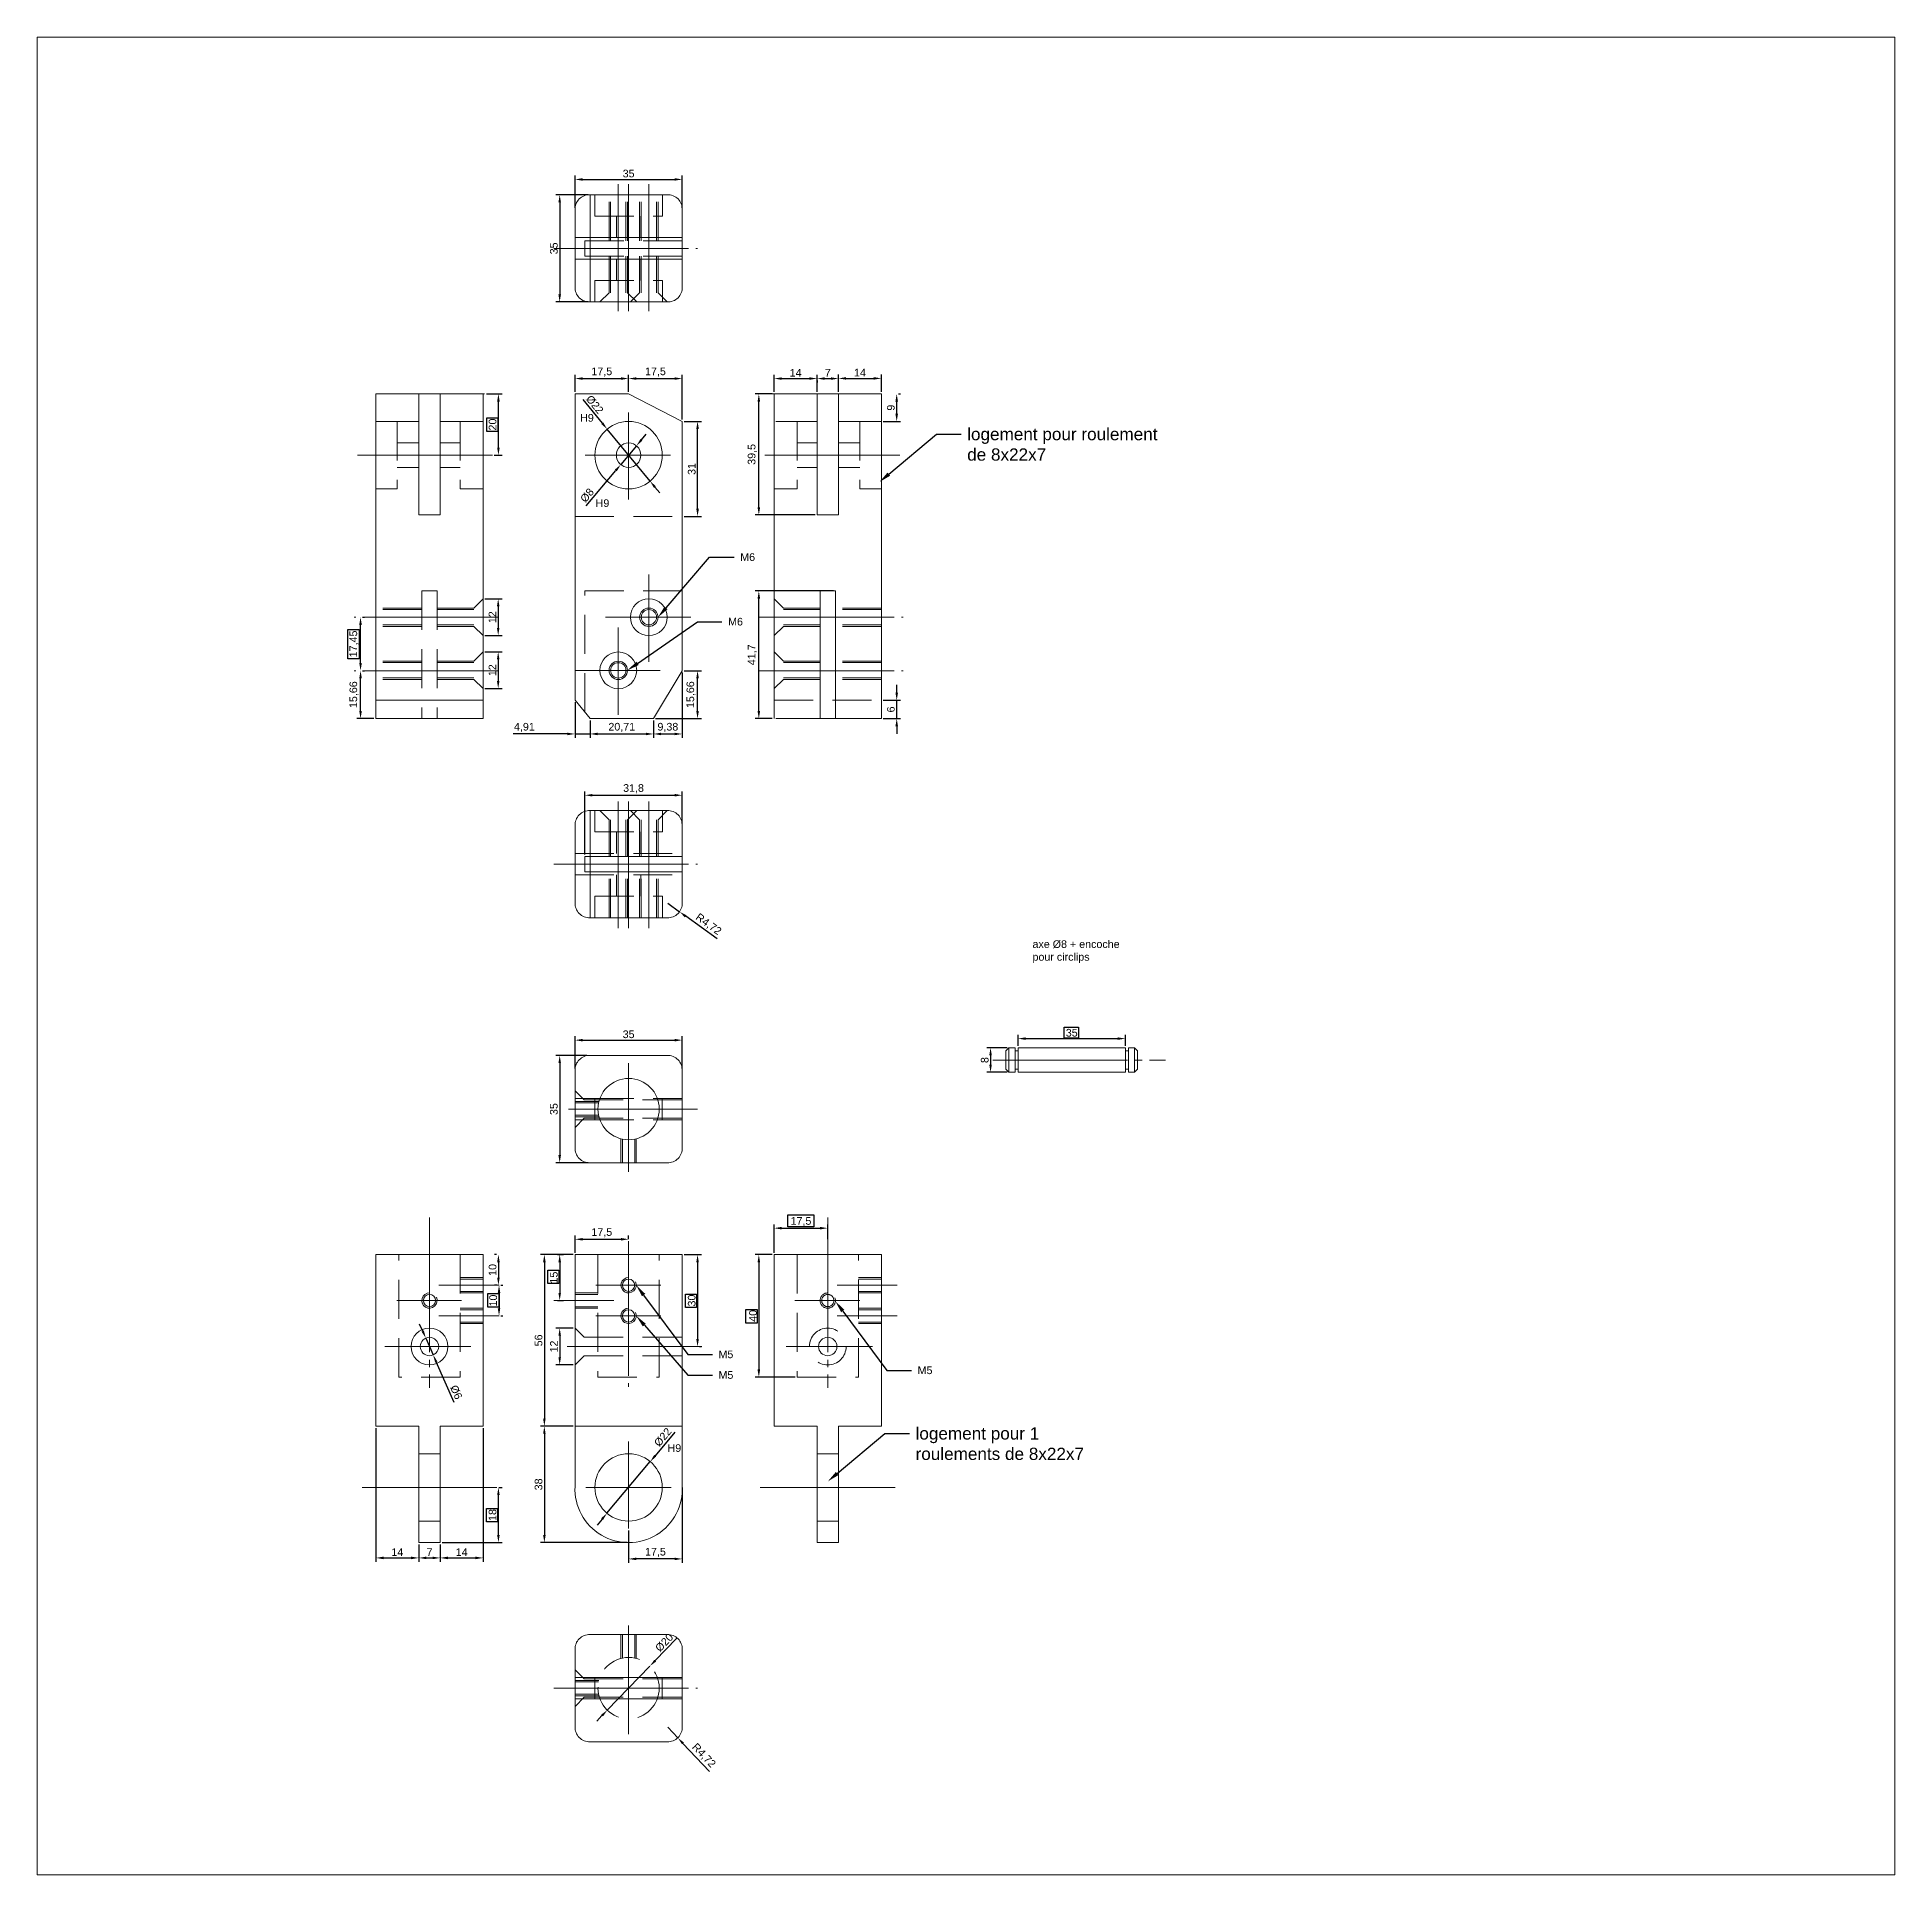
# Paper-space layout 'PIECES A4' of a CAD drawing. Header units: millimetres. Extents: x -9 to 295, y -8 to 292.
# The model-space entities are those that its viewports show. They can reach past a viewport. Long polylines and large blocks are cut down to what shows.
import ezdxf
from ezdxf import colors
from ezdxf.entities.mleader import LeaderData, LeaderLine
from ezdxf.math import Vec2, Vec3

# ---------------------------------------------------------------- set-up
doc = ezdxf.new("R2010")
doc.units = ezdxf.units.MM
doc.linetypes.add('CACHE2', pattern=[4.7625, 3.175, -1.5875])
doc.linetypes.add('JIS_08_11', pattern=[12.8, 11, -0.6, 0.6, -0.6])
doc.layers.add('cotation', color=7, linetype='Continuous')
doc.styles.get("Standard").update_dxf_attribs({"font": 'arial.ttf'})
doc.dimstyles.new('ISO-25', dxfattribs={"dimtxt": 2.5, "dimasz": 2.5, "dimexe": 1.25, "dimexo": 0.625, "dimtad": 1, "dimtxsty": 'Standard', "dimcen": 2.5, "dimadec": 0, "dimazin": 0, "dimtfac": 1, "dimtmove": 0, "dimatfit": 3, "dimfxl": 1, "dimarcsym": 0})

psp = doc.layouts.new('PIECES A4')

msp = doc.modelspace()

# ---------------------------------------------------------------- texts
at = {"char_height": 2.5, "width": 28.2977, "attachment_point": 1}
for insert in [(921.398, 2208.463), (926.458, 2180.625), (949.933, 1872.186)]:
    msp.add_mtext('H9', dxfattribs=dict(at, insert=insert))
at = {"color": 97, "lineweight": 0, "insert": (1069.051, 2036.686), "char_height": 2.5, "width": 31.56782, "attachment_point": 1}
msp.add_mtext('axe %%C8 + encoche pour circlips', dxfattribs=at)

# ---------------------------------------------------------------- blocks, each defined once
blk = doc.blocks.new('*D7')
at = {"layer": 'cotation', "color": 0, "lineweight": -2}
for p, q in [((919.73, 2114.41), (919.73, 2102.78)), ((917.23, 2104.03), (899.53, 2104.03)), ((919.73, 2104.03), (924.64, 2104.03)), ((924.64, 2108.41), (924.64, 2102.78)), ((927.14, 2104.03), (929.64, 2104.03))]:
    blk.add_line(p, q, dxfattribs=at)
at = {"layer": 'cotation', "color": 0}
for points in [[(917.23, 2103.62), (917.23, 2104.45), (919.73, 2104.03)], [(927.14, 2104.45), (927.14, 2103.62), (924.64, 2104.03)]]:
    blk.add_solid(points, dxfattribs=at)
at = {"layer": 'Defpoints', "color": 0}
for p in [(919.73, 2115.03), (924.64, 2109.03), (924.64, 2104.03)]:
    blk.add_point(p, dxfattribs=at)
at = {"layer": 'cotation', "color": 0, "lineweight": 0, "insert": (903.21, 2106.16), "char_height": 2.5, "attachment_point": 5}
blk.add_mtext('4,91', dxfattribs=at)
blk = doc.blocks.new('*D8')
at = {"layer": 'cotation', "color": 0, "lineweight": -2}
for p, q in [((924.64, 2108.41), (924.64, 2102.78)), ((927.14, 2104.03), (942.85, 2104.03)), ((945.35, 2108.41), (945.35, 2102.78))]:
    blk.add_line(p, q, dxfattribs=at)
at = {"layer": 'cotation', "color": 0}
for points in [[(927.14, 2104.45), (927.14, 2103.62), (924.64, 2104.03)], [(942.85, 2103.62), (942.85, 2104.45), (945.35, 2104.03)]]:
    blk.add_solid(points, dxfattribs=at)
at = {"layer": 'Defpoints', "color": 0}
for p in [(924.64, 2109.03), (945.35, 2109.03), (945.35, 2104.03)]:
    blk.add_point(p, dxfattribs=at)
at = {"layer": 'cotation', "color": 0, "lineweight": 0, "insert": (934.99, 2106.16), "char_height": 2.5, "attachment_point": 5}
blk.add_mtext('20,71', dxfattribs=at)
blk = doc.blocks.new('*D9')
at = {"layer": 'cotation', "color": 0, "lineweight": -2}
for p, q in [((954.73, 2124.06), (954.73, 2102.78)), ((945.35, 2108.41), (945.35, 2102.78)), ((947.85, 2104.03), (952.23, 2104.03))]:
    blk.add_line(p, q, dxfattribs=at)
at = {"layer": 'cotation', "color": 0}
for points in [[(947.85, 2104.45), (947.85, 2103.62), (945.35, 2104.03)], [(952.23, 2103.62), (952.23, 2104.45), (954.73, 2104.03)]]:
    blk.add_solid(points, dxfattribs=at)
at = {"layer": 'Defpoints', "color": 0}
for p in [(954.73, 2124.69), (945.35, 2109.03), (954.73, 2104.03)]:
    blk.add_point(p, dxfattribs=at)
at = {"layer": 'cotation', "color": 0, "lineweight": 0, "insert": (950.04, 2106.16), "char_height": 2.5, "attachment_point": 5}
blk.add_mtext('9,38', dxfattribs=at)
blk = doc.blocks.new('*D10')
at = {"layer": 'cotation', "color": 0, "lineweight": -2}
for p, q in [((1024.73, 2117.53), (1024.73, 2120.03)), ((1020.35, 2115.03), (1025.98, 2115.03)), ((1024.73, 2109.03), (1024.73, 2115.03)), ((1020.35, 2109.03), (1025.98, 2109.03)), ((1024.73, 2106.53), (1024.73, 2104.03))]:
    blk.add_line(p, q, dxfattribs=at)
at = {"layer": 'cotation', "color": 0}
for points in [[(1024.31, 2117.53), (1025.15, 2117.53), (1024.73, 2115.03)], [(1025.15, 2106.53), (1024.31, 2106.53), (1024.73, 2109.03)]]:
    blk.add_solid(points, dxfattribs=at)
at = {"layer": 'Defpoints', "color": 0}
for p in [(1019.73, 2115.03), (1024.73, 2115.03), (1019.73, 2109.03)]:
    blk.add_point(p, dxfattribs=at)
at = {"layer": 'cotation', "color": 0, "lineweight": 0, "insert": (1022.83, 2112.03), "char_height": 2.5, "attachment_point": 5, "rotation": 90}
blk.add_mtext('6', dxfattribs=at)
blk = doc.blocks.new('*D11')
at = {"layer": 'cotation', "color": 0, "lineweight": -2}
for p, q in [((1004.1, 2150.73), (978.48, 2150.73)), ((979.73, 2111.53), (979.73, 2148.23)), ((984.1, 2109.03), (978.48, 2109.03))]:
    blk.add_line(p, q, dxfattribs=at)
at = {"layer": 'cotation', "color": 0}
for points in [[(980.15, 2148.23), (979.31, 2148.23), (979.73, 2150.73)], [(979.31, 2111.53), (980.15, 2111.53), (979.73, 2109.03)]]:
    blk.add_solid(points, dxfattribs=at)
at = {"layer": 'Defpoints', "color": 0}
for p in [(979.73, 2150.73), (1004.73, 2150.73), (984.73, 2109.03)]:
    blk.add_point(p, dxfattribs=at)
at = {"layer": 'cotation', "color": 0, "lineweight": 0, "insert": (977.6, 2129.88), "char_height": 2.5, "attachment_point": 5, "rotation": 90}
blk.add_mtext('41,7', dxfattribs=at)
blk = doc.blocks.new('*D12')
at = {"layer": 'cotation', "color": 0, "lineweight": -2}
for p, q in [((984.1, 2215.03), (978.48, 2215.03)), ((979.73, 2178.04), (979.73, 2212.53)), ((998.1, 2175.54), (978.48, 2175.54))]:
    blk.add_line(p, q, dxfattribs=at)
at = {"layer": 'cotation', "color": 0}
for points in [[(980.15, 2212.53), (979.31, 2212.53), (979.73, 2215.03)], [(979.31, 2178.04), (980.15, 2178.04), (979.73, 2175.54)]]:
    blk.add_solid(points, dxfattribs=at)
at = {"layer": 'Defpoints', "color": 0}
for p in [(979.73, 2215.03), (984.73, 2215.03), (998.73, 2175.54)]:
    blk.add_point(p, dxfattribs=at)
at = {"layer": 'cotation', "color": 0, "lineweight": 0, "insert": (977.6, 2195.29), "char_height": 2.5, "attachment_point": 5, "rotation": 90}
blk.add_mtext('39,5', dxfattribs=at)
blk = doc.blocks.new('*D13')
at = {"layer": 'cotation', "color": 0, "lineweight": -2}
for p, q in [((1025.35, 2215.03), (1025.98, 2215.03)), ((1024.73, 2208.53), (1024.73, 2212.53)), ((1020.35, 2206.03), (1025.98, 2206.03))]:
    blk.add_line(p, q, dxfattribs=at)
at = {"layer": 'cotation', "color": 0}
for points in [[(1025.15, 2212.53), (1024.31, 2212.53), (1024.73, 2215.03)], [(1024.31, 2208.53), (1025.15, 2208.53), (1024.73, 2206.03)]]:
    blk.add_solid(points, dxfattribs=at)
at = {"layer": 'Defpoints', "color": 0}
for p in [(1024.73, 2215.03), (1024.73, 2215.03), (1019.73, 2206.03)]:
    blk.add_point(p, dxfattribs=at)
at = {"layer": 'cotation', "color": 0, "lineweight": 0, "insert": (1022.83, 2210.53), "char_height": 2.5, "attachment_point": 5, "rotation": 90}
blk.add_mtext('9', dxfattribs=at)
blk = doc.blocks.new('*D14')
at = {"layer": 'cotation', "color": 0, "lineweight": -2}
for p, q in [((919.73, 2215.66), (919.73, 2221.28)), ((922.23, 2220.03), (934.73, 2220.03)), ((937.23, 2215.66), (937.23, 2221.28))]:
    blk.add_line(p, q, dxfattribs=at)
at = {"layer": 'cotation', "color": 0}
for points in [[(922.23, 2220.45), (922.23, 2219.62), (919.73, 2220.03)], [(934.73, 2219.62), (934.73, 2220.45), (937.23, 2220.03)]]:
    blk.add_solid(points, dxfattribs=at)
at = {"layer": 'Defpoints', "color": 0}
for p in [(937.23, 2220.03), (919.73, 2215.03), (937.23, 2215.03)]:
    blk.add_point(p, dxfattribs=at)
at = {"layer": 'cotation', "color": 0, "lineweight": 0, "insert": (928.48, 2222.16), "char_height": 2.5, "attachment_point": 5}
blk.add_mtext('17,5', dxfattribs=at)
blk = doc.blocks.new('*D15')
at = {"layer": 'cotation', "color": 0, "lineweight": -2}
for p, q in [((937.23, 2215.66), (937.23, 2221.28)), ((939.73, 2220.03), (952.23, 2220.03)), ((954.73, 2206.66), (954.73, 2221.28))]:
    blk.add_line(p, q, dxfattribs=at)
at = {"layer": 'cotation', "color": 0}
for points in [[(939.73, 2220.45), (939.73, 2219.62), (937.23, 2220.03)], [(952.23, 2219.62), (952.23, 2220.45), (954.73, 2220.03)]]:
    blk.add_solid(points, dxfattribs=at)
at = {"layer": 'Defpoints', "color": 0}
for p in [(954.73, 2220.03), (937.23, 2215.03), (954.73, 2206.03)]:
    blk.add_point(p, dxfattribs=at)
at = {"layer": 'cotation', "color": 0, "lineweight": 0, "insert": (945.98, 2222.16), "char_height": 2.5, "attachment_point": 5}
blk.add_mtext('17,5', dxfattribs=at)
blk = doc.blocks.new('*D16')
at = {"layer": 'cotation', "color": 0, "lineweight": -2}
for p, q in [((984.73, 2215.66), (984.73, 2221.28)), ((987.23, 2220.03), (996.23, 2220.03)), ((998.73, 2219.41), (998.73, 2218.78))]:
    blk.add_line(p, q, dxfattribs=at)
at = {"layer": 'cotation', "color": 0}
for points in [[(987.23, 2220.45), (987.23, 2219.62), (984.73, 2220.03)], [(996.23, 2219.62), (996.23, 2220.45), (998.73, 2220.03)]]:
    blk.add_solid(points, dxfattribs=at)
at = {"layer": 'Defpoints', "color": 0}
for p in [(998.73, 2220.03), (998.73, 2220.03), (984.73, 2215.03)]:
    blk.add_point(p, dxfattribs=at)
at = {"layer": 'cotation', "color": 0, "lineweight": 0, "insert": (991.73, 2221.91), "char_height": 2.5, "attachment_point": 5}
blk.add_mtext('14', dxfattribs=at)
blk = doc.blocks.new('*D17')
at = {"layer": 'cotation', "color": 0, "lineweight": -2}
for p, q in [((998.73, 2215.66), (998.73, 2221.28)), ((1001.23, 2220.03), (1003.23, 2220.03)), ((1005.73, 2215.66), (1005.73, 2221.28))]:
    blk.add_line(p, q, dxfattribs=at)
at = {"layer": 'cotation', "color": 0}
for points in [[(1001.23, 2220.45), (1001.23, 2219.62), (998.73, 2220.03)], [(1003.23, 2219.62), (1003.23, 2220.45), (1005.73, 2220.03)]]:
    blk.add_solid(points, dxfattribs=at)
at = {"layer": 'Defpoints', "color": 0}
for p in [(1005.73, 2220.03), (998.73, 2215.03), (1005.73, 2215.03)]:
    blk.add_point(p, dxfattribs=at)
at = {"layer": 'cotation', "color": 0, "lineweight": 0, "insert": (1002.23, 2221.91), "char_height": 2.5, "attachment_point": 5}
blk.add_mtext('7', dxfattribs=at)
blk = doc.blocks.new('*D18')
at = {"layer": 'cotation', "color": 0, "lineweight": -2}
for p, q in [((1005.73, 2215.66), (1005.73, 2221.34)), ((1008.23, 2220.09), (1017.23, 2220.09)), ((1019.73, 2215.66), (1019.73, 2221.34))]:
    blk.add_line(p, q, dxfattribs=at)
at = {"layer": 'cotation', "color": 0}
for points in [[(1008.23, 2220.51), (1008.23, 2219.67), (1005.73, 2220.09)], [(1017.23, 2219.67), (1017.23, 2220.51), (1019.73, 2220.09)]]:
    blk.add_solid(points, dxfattribs=at)
at = {"layer": 'Defpoints', "color": 0}
for p in [(1019.73, 2220.09), (1005.73, 2215.03), (1019.73, 2215.03)]:
    blk.add_point(p, dxfattribs=at)
at = {"layer": 'cotation', "color": 0, "lineweight": 0, "insert": (1012.73, 2221.97), "char_height": 2.5, "attachment_point": 5}
blk.add_mtext('14', dxfattribs=at)
blk = doc.blocks.new('*D19')
at = {"layer": 'cotation', "color": 0, "lineweight": -2}
for p, q in [((955.35, 2206.03), (960.98, 2206.03)), ((959.73, 2177.53), (959.73, 2203.53)), ((955.35, 2175.03), (960.98, 2175.03))]:
    blk.add_line(p, q, dxfattribs=at)
at = {"layer": 'cotation', "color": 0}
for points in [[(960.15, 2203.53), (959.31, 2203.53), (959.73, 2206.03)], [(959.31, 2177.53), (960.15, 2177.53), (959.73, 2175.03)]]:
    blk.add_solid(points, dxfattribs=at)
at = {"layer": 'Defpoints', "color": 0}
for p in [(954.73, 2206.03), (959.73, 2206.03), (954.73, 2175.03)]:
    blk.add_point(p, dxfattribs=at)
at = {"layer": 'cotation', "color": 0, "lineweight": 0, "insert": (957.83, 2190.53), "char_height": 2.5, "attachment_point": 5, "rotation": 90}
blk.add_mtext('31', dxfattribs=at)
blk = doc.blocks.new('*D20')
at = {"layer": 'cotation', "color": 0, "lineweight": -2}
for p, q in [((941.4, 2200.02), (943, 2201.94)), ((939.8, 2198.1), (934.66, 2191.96)), ((923.4, 2178.5), (933.06, 2190.05))]:
    blk.add_line(p, q, dxfattribs=at)
at = {"layer": 'cotation', "color": 0}
for points in [[(941.08, 2200.29), (941.72, 2199.75), (939.8, 2198.1)], [(933.38, 2189.78), (932.74, 2190.31), (934.66, 2191.96)]]:
    blk.add_solid(points, dxfattribs=at)
at = {"layer": 'Defpoints', "color": 0}
for p in [(939.8, 2198.1), (934.66, 2191.96)]:
    blk.add_point(p, dxfattribs=at)
at = {"layer": 'cotation', "color": 0, "lineweight": 0, "insert": (923.69, 2181.92), "char_height": 2.5, "attachment_point": 5, "rotation": 50.10215}
blk.add_mtext('%%c8', dxfattribs=at)
blk = doc.blocks.new('*D21')
at = {"layer": 'cotation', "color": 0, "lineweight": -2}
for p, q in [((922.27, 2213.19), (928.64, 2205.45)), ((944.23, 2186.55), (930.23, 2203.52)), ((945.82, 2184.62), (947.41, 2182.69))]:
    blk.add_line(p, q, dxfattribs=at)
at = {"layer": 'cotation', "color": 0}
for points in [[(928.32, 2205.19), (928.96, 2205.72), (930.23, 2203.52)], [(946.14, 2184.88), (945.5, 2184.35), (944.23, 2186.55)]]:
    blk.add_solid(points, dxfattribs=at)
at = {"layer": 'Defpoints', "color": 0}
for p in [(930.23, 2203.52), (944.23, 2186.55)]:
    blk.add_point(p, dxfattribs=at)
at = {"layer": 'cotation', "color": 0, "lineweight": 0, "insert": (926.18, 2211.54), "char_height": 2.5, "attachment_point": 5, "rotation": 309.50093}
blk.add_mtext('%%c22', dxfattribs=at)
blk = doc.blocks.new('*D22')
at = {"layer": 'cotation', "color": 0, "lineweight": -2}
for p, q in [((919.1, 1934.09), (908.48, 1934.09)), ((909.73, 1931.59), (909.73, 1880.59)), ((919.1, 1878.09), (908.48, 1878.09))]:
    blk.add_line(p, q, dxfattribs=at)
at = {"layer": 'cotation', "color": 0}
for points in [[(910.15, 1931.59), (909.31, 1931.59), (909.73, 1934.09)], [(909.31, 1880.59), (910.15, 1880.59), (909.73, 1878.09)]]:
    blk.add_solid(points, dxfattribs=at)
at = {"layer": 'Defpoints', "color": 0}
for p in [(919.73, 1934.09), (909.73, 1878.09), (919.73, 1878.09)]:
    blk.add_point(p, dxfattribs=at)
at = {"layer": 'cotation', "color": 0, "lineweight": 0, "insert": (907.83, 1906.09), "char_height": 2.5, "attachment_point": 5, "rotation": 90}
blk.add_mtext('56', dxfattribs=at)
blk = doc.blocks.new('*D23')
at = {"layer": 'cotation', "color": 0, "lineweight": -2}
for p, q in [((914.1, 1878.09), (908.48, 1878.09)), ((909.73, 1875.59), (909.73, 1842.59)), ((936.75, 1840.09), (908.48, 1840.09))]:
    blk.add_line(p, q, dxfattribs=at)
at = {"layer": 'cotation', "color": 0}
for points in [[(910.15, 1875.59), (909.31, 1875.59), (909.73, 1878.09)], [(909.31, 1842.59), (910.15, 1842.59), (909.73, 1840.09)]]:
    blk.add_solid(points, dxfattribs=at)
at = {"layer": 'Defpoints', "color": 0}
for p in [(914.73, 1878.09), (909.73, 1840.09), (937.37, 1840.09)]:
    blk.add_point(p, dxfattribs=at)
at = {"layer": 'cotation', "color": 0, "lineweight": 0, "insert": (907.83, 1859.09), "char_height": 2.5, "attachment_point": 5, "rotation": 90}
blk.add_mtext('38', dxfattribs=at)
blk = doc.blocks.new('*D24')
at = {"layer": 'cotation', "color": 0, "lineweight": -2}
for p, q in [((894.73, 1842.59), (894.73, 1855.59)), ((894.89, 1858.09), (895.98, 1858.09)), ((876.35, 1840.09), (895.98, 1840.09))]:
    blk.add_line(p, q, dxfattribs=at)
at = {"layer": 'cotation', "color": 0}
for points in [[(895.15, 1855.59), (894.31, 1855.59), (894.73, 1858.09)], [(894.31, 1842.59), (895.15, 1842.59), (894.73, 1840.09)]]:
    blk.add_solid(points, dxfattribs=at)
at = {"layer": 'Defpoints', "color": 0}
for p in [(894.27, 1858.09), (894.73, 1858.09), (875.73, 1840.09)]:
    blk.add_point(p, dxfattribs=at)
at = {"layer": 'cotation', "color": 0, "lineweight": 0, "insert": (892.83, 1849.09), "char_height": 2.5, "attachment_point": 5, "rotation": 90}
blk.add_mtext('18', dxfattribs=at)
blk = doc.blocks.new('*D25')
at = {"layer": 'cotation', "color": 0, "lineweight": -2}
for p, q in [((955.35, 1934.09), (960.98, 1934.09)), ((959.73, 1931.59), (959.73, 1906.59)), ((960.35, 1904.09), (960.98, 1904.09))]:
    blk.add_line(p, q, dxfattribs=at)
at = {"layer": 'cotation', "color": 0}
for points in [[(960.15, 1931.59), (959.31, 1931.59), (959.73, 1934.09)], [(959.31, 1906.59), (960.15, 1906.59), (959.73, 1904.09)]]:
    blk.add_solid(points, dxfattribs=at)
at = {"layer": 'Defpoints', "color": 0}
for p in [(954.73, 1934.09), (959.73, 1904.09), (959.73, 1904.09)]:
    blk.add_point(p, dxfattribs=at)
at = {"layer": 'cotation', "color": 0, "lineweight": 0, "insert": (957.83, 1919.09), "char_height": 2.5, "attachment_point": 5, "rotation": 90}
blk.add_mtext('30', dxfattribs=at)
blk = doc.blocks.new('*D26')
at = {"layer": 'cotation', "color": 0, "lineweight": -2}
for p, q in [((952.34, 1876.12), (945.9, 1868.44)), ((930.16, 1849.66), (944.3, 1866.52)), ((928.56, 1847.74), (926.95, 1845.83))]:
    blk.add_line(p, q, dxfattribs=at)
at = {"layer": 'cotation', "color": 0}
for points in [[(945.58, 1868.71), (946.22, 1868.17), (944.3, 1866.52)], [(928.88, 1847.48), (928.24, 1848.01), (930.16, 1849.66)]]:
    blk.add_solid(points, dxfattribs=at)
at = {"layer": 'Defpoints', "color": 0}
for p in [(944.3, 1866.52), (930.16, 1849.66)]:
    blk.add_point(p, dxfattribs=at)
at = {"layer": 'cotation', "color": 0, "lineweight": 0, "insert": (948.41, 1874.5), "char_height": 2.5, "attachment_point": 5, "rotation": 50.03112}
blk.add_mtext('%%c22', dxfattribs=at)
blk = doc.blocks.new('*D27')
at = {"layer": 'cotation', "color": 0, "lineweight": -2}
for p, q in [((954.73, 1858.04), (954.73, 1833.51)), ((937.23, 1844.01), (937.23, 1833.51)), ((952.23, 1834.76), (939.73, 1834.76))]:
    blk.add_line(p, q, dxfattribs=at)
at = {"layer": 'cotation', "color": 0}
for points in [[(939.73, 1835.18), (939.73, 1834.35), (937.23, 1834.76)], [(952.23, 1834.35), (952.23, 1835.18), (954.73, 1834.76)]]:
    blk.add_solid(points, dxfattribs=at)
at = {"layer": 'Defpoints', "color": 0}
for p in [(954.73, 1858.66), (937.23, 1844.64), (937.23, 1834.76)]:
    blk.add_point(p, dxfattribs=at)
at = {"layer": 'cotation', "color": 0, "lineweight": 0, "insert": (945.98, 1836.89), "char_height": 2.5, "attachment_point": 5}
blk.add_mtext('17,5', dxfattribs=at)
blk = doc.blocks.new('*D28')
at = {"layer": 'cotation', "color": 0, "lineweight": -2}
for p, q in [((919.73, 1934.72), (919.73, 1940.34)), ((937.23, 1939.15), (937.23, 1940.34)), ((922.23, 1939.09), (934.73, 1939.09))]:
    blk.add_line(p, q, dxfattribs=at)
at = {"layer": 'cotation', "color": 0}
for points in [[(922.23, 1939.51), (922.23, 1938.67), (919.73, 1939.09)], [(934.73, 1938.67), (934.73, 1939.51), (937.23, 1939.09)]]:
    blk.add_solid(points, dxfattribs=at)
at = {"layer": 'Defpoints', "color": 0}
for p in [(937.23, 1939.09), (937.23, 1938.53), (919.73, 1934.09)]:
    blk.add_point(p, dxfattribs=at)
at = {"layer": 'cotation', "color": 0, "lineweight": 0, "insert": (928.48, 1941.22), "char_height": 2.5, "attachment_point": 5}
blk.add_mtext('17,5', dxfattribs=at)
blk = doc.blocks.new('*D29')
at = {"layer": 'cotation', "color": 0, "lineweight": -2}
for p, q in [((1064.36, 2002.22), (1064.36, 2005.84)), ((1066.86, 2004.59), (1096.86, 2004.59)), ((1099.36, 2002.22), (1099.36, 2005.84))]:
    blk.add_line(p, q, dxfattribs=at)
at = {"layer": 'cotation', "color": 0}
for points in [[(1066.86, 2005.01), (1066.86, 2004.17), (1064.36, 2004.59)], [(1096.86, 2004.17), (1096.86, 2005.01), (1099.36, 2004.59)]]:
    blk.add_solid(points, dxfattribs=at)
at = {"layer": 'Defpoints', "color": 0}
for p in [(1064.36, 2001.59), (1099.36, 2004.59), (1099.36, 2001.59)]:
    blk.add_point(p, dxfattribs=at)
at = {"layer": 'cotation', "color": 0, "lineweight": 0, "insert": (1081.86, 2006.49), "char_height": 2.5, "attachment_point": 5}
blk.add_mtext('35', dxfattribs=at)
blk = doc.blocks.new('*D6')
at = {"layer": 'cotation', "color": 0, "lineweight": -2}
for p, q in [((1060.73, 2001.59), (1054.11, 2001.59)), ((1055.36, 1999.09), (1055.36, 1996.09)), ((1060.73, 1993.59), (1054.11, 1993.59))]:
    blk.add_line(p, q, dxfattribs=at)
at = {"layer": 'cotation', "color": 0}
for points in [[(1055.78, 1999.09), (1054.94, 1999.09), (1055.36, 2001.59)], [(1054.94, 1996.09), (1055.78, 1996.09), (1055.36, 1993.59)]]:
    blk.add_solid(points, dxfattribs=at)
at = {"layer": 'Defpoints', "color": 0}
for p in [(1061.36, 2001.59), (1055.36, 1993.59), (1061.36, 1993.59)]:
    blk.add_point(p, dxfattribs=at)
at = {"layer": 'cotation', "color": 0, "lineweight": 0, "insert": (1053.46, 1997.59), "char_height": 2.5, "attachment_point": 5, "rotation": 90}
blk.add_mtext('8', dxfattribs=at)
blk = doc.blocks.new('*D33')
at = {"layer": 'cotation', "color": 0, "lineweight": -2}
for p, q in [((919.73, 1994.82), (919.73, 2005.34)), ((922.23, 2004.09), (952.23, 2004.09)), ((954.73, 1994.82), (954.73, 2005.34))]:
    blk.add_line(p, q, dxfattribs=at)
at = {"layer": 'cotation', "color": 0}
for points in [[(922.23, 2004.51), (922.23, 2003.67), (919.73, 2004.09)], [(952.23, 2003.67), (952.23, 2004.51), (954.73, 2004.09)]]:
    blk.add_solid(points, dxfattribs=at)
at = {"layer": 'Defpoints', "color": 0}
for p in [(954.73, 2004.09), (919.73, 1994.19), (954.73, 1994.19)]:
    blk.add_point(p, dxfattribs=at)
at = {"layer": 'cotation', "color": 0, "lineweight": 0, "insert": (937.23, 2005.99), "char_height": 2.5, "attachment_point": 5}
blk.add_mtext('35', dxfattribs=at)
blk = doc.blocks.new('*D34')
at = {"layer": 'cotation', "color": 0, "lineweight": -2}
for p, q in [((894.1, 1934.09), (893.48, 1934.09)), ((894.73, 1931.59), (894.73, 1926.59)), ((894.31, 1924.09), (893.48, 1924.09))]:
    blk.add_line(p, q, dxfattribs=at)
at = {"layer": 'cotation', "color": 0}
for points in [[(895.15, 1931.59), (894.31, 1931.59), (894.73, 1934.09)], [(894.31, 1926.59), (895.15, 1926.59), (894.73, 1924.09)]]:
    blk.add_solid(points, dxfattribs=at)
at = {"layer": 'Defpoints', "color": 0}
for p in [(894.73, 1934.09), (894.73, 1924.09), (894.93, 1924.09)]:
    blk.add_point(p, dxfattribs=at)
at = {"layer": 'cotation', "color": 0, "lineweight": 0, "insert": (892.83, 1929.09), "char_height": 2.5, "attachment_point": 5, "rotation": 90}
blk.add_mtext('10', dxfattribs=at)
blk = doc.blocks.new('*D35')
at = {"layer": 'cotation', "color": 0, "lineweight": -2}
for p, q in [((895.56, 1924.09), (896.18, 1924.09)), ((894.93, 1921.59), (894.93, 1916.59)), ((895.56, 1914.09), (896.18, 1914.09))]:
    blk.add_line(p, q, dxfattribs=at)
at = {"layer": 'cotation', "color": 0}
for points in [[(895.35, 1921.59), (894.52, 1921.59), (894.93, 1924.09)], [(894.52, 1916.59), (895.35, 1916.59), (894.93, 1914.09)]]:
    blk.add_solid(points, dxfattribs=at)
at = {"layer": 'Defpoints', "color": 0}
for p in [(894.93, 1924.09), (894.93, 1914.09), (894.93, 1914.09)]:
    blk.add_point(p, dxfattribs=at)
at = {"layer": 'cotation', "color": 0, "lineweight": 0, "insert": (893.03, 1919.09), "char_height": 2.5, "attachment_point": 5, "rotation": 90}
blk.add_mtext('10', dxfattribs=at)
blk = doc.blocks.new('*D36')
at = {"layer": 'cotation', "color": 0, "lineweight": -2}
for p, q in [((919.73, 2275.75), (919.73, 2286.28)), ((954.73, 2275.76), (954.73, 2286.28)), ((922.23, 2285.03), (952.23, 2285.03))]:
    blk.add_line(p, q, dxfattribs=at)
at = {"layer": 'cotation', "color": 0}
for points in [[(922.23, 2285.45), (922.23, 2284.62), (919.73, 2285.03)], [(952.23, 2284.62), (952.23, 2285.45), (954.73, 2285.03)]]:
    blk.add_solid(points, dxfattribs=at)
at = {"layer": 'Defpoints', "color": 0}
for p in [(954.73, 2285.03), (919.73, 2275.12), (954.73, 2275.13)]:
    blk.add_point(p, dxfattribs=at)
at = {"layer": 'cotation', "color": 0, "lineweight": 0, "insert": (937.23, 2286.94), "char_height": 2.5, "attachment_point": 5}
blk.add_mtext('35', dxfattribs=at)
blk = doc.blocks.new('*D37')
at = {"layer": 'cotation', "color": 0, "lineweight": -2}
for p, q in [((984.73, 1934.72), (984.73, 1943.97)), ((987.23, 1942.72), (999.73, 1942.72)), ((1002.23, 1939.15), (1002.23, 1943.97))]:
    blk.add_line(p, q, dxfattribs=at)
at = {"layer": 'cotation', "color": 0}
for points in [[(987.23, 1943.14), (987.23, 1942.3), (984.73, 1942.72)], [(999.73, 1942.3), (999.73, 1943.14), (1002.23, 1942.72)]]:
    blk.add_solid(points, dxfattribs=at)
at = {"layer": 'Defpoints', "color": 0}
for p in [(1002.23, 1942.72), (1002.23, 1938.53), (984.73, 1934.09)]:
    blk.add_point(p, dxfattribs=at)
at = {"layer": 'cotation', "color": 0, "lineweight": 0, "insert": (993.48, 1944.85), "char_height": 2.5, "attachment_point": 5}
blk.add_mtext('17,5', dxfattribs=at)
blk = doc.blocks.new('*D38')
at = {"layer": 'cotation', "color": 0, "lineweight": -2}
for p, q in [((854.73, 1877.47), (854.73, 1833.84)), ((868.73, 1839.47), (868.73, 1833.84)), ((857.23, 1835.09), (866.23, 1835.09))]:
    blk.add_line(p, q, dxfattribs=at)
at = {"layer": 'cotation', "color": 0}
for points in [[(857.23, 1835.51), (857.23, 1834.67), (854.73, 1835.09)], [(866.23, 1834.67), (866.23, 1835.51), (868.73, 1835.09)]]:
    blk.add_solid(points, dxfattribs=at)
at = {"layer": 'Defpoints', "color": 0}
for p in [(854.73, 1878.09), (868.73, 1840.09), (868.73, 1835.09)]:
    blk.add_point(p, dxfattribs=at)
at = {"layer": 'cotation', "color": 0, "lineweight": 0, "insert": (861.73, 1836.97), "char_height": 2.5, "attachment_point": 5}
blk.add_mtext('14', dxfattribs=at)
blk = doc.blocks.new('*D39')
at = {"layer": 'cotation', "color": 0, "lineweight": -2}
for p, q in [((984.1, 1934.09), (978.48, 1934.09)), ((979.73, 1931.59), (979.73, 1896.59)), ((991.6, 1894.09), (978.48, 1894.09))]:
    blk.add_line(p, q, dxfattribs=at)
at = {"layer": 'cotation', "color": 0}
for points in [[(980.15, 1931.59), (979.31, 1931.59), (979.73, 1934.09)], [(979.31, 1896.59), (980.15, 1896.59), (979.73, 1894.09)]]:
    blk.add_solid(points, dxfattribs=at)
at = {"layer": 'Defpoints', "color": 0}
for p in [(984.73, 1934.09), (979.73, 1894.09), (992.23, 1894.09)]:
    blk.add_point(p, dxfattribs=at)
at = {"layer": 'cotation', "color": 0, "lineweight": 0, "insert": (977.83, 1914.09), "char_height": 2.5, "attachment_point": 5, "rotation": 90}
blk.add_mtext('40', dxfattribs=at)
blk = doc.blocks.new('*D40')
at = {"layer": 'cotation', "color": 0, "lineweight": -2}
for p, q in [((889.73, 1877.47), (889.73, 1833.84)), ((875.73, 1839.47), (875.73, 1833.84)), ((878.23, 1835.09), (887.23, 1835.09))]:
    blk.add_line(p, q, dxfattribs=at)
at = {"layer": 'cotation', "color": 0}
for points in [[(878.23, 1835.51), (878.23, 1834.67), (875.73, 1835.09)], [(887.23, 1834.67), (887.23, 1835.51), (889.73, 1835.09)]]:
    blk.add_solid(points, dxfattribs=at)
at = {"layer": 'Defpoints', "color": 0}
for p in [(889.73, 1878.09), (875.73, 1840.09), (889.73, 1835.09)]:
    blk.add_point(p, dxfattribs=at)
at = {"layer": 'cotation', "color": 0, "lineweight": 0, "insert": (882.73, 1836.97), "char_height": 2.5, "attachment_point": 5}
blk.add_mtext('14', dxfattribs=at)
blk = doc.blocks.new('*D41')
at = {"layer": 'cotation', "color": 0, "lineweight": -2}
for p, q in [((868.73, 1838.84), (868.73, 1833.84)), ((875.73, 1839.47), (875.73, 1833.84)), ((871.23, 1835.09), (873.23, 1835.09))]:
    blk.add_line(p, q, dxfattribs=at)
at = {"layer": 'cotation', "color": 0}
for points in [[(871.23, 1835.51), (871.23, 1834.67), (868.73, 1835.09)], [(873.23, 1834.67), (873.23, 1835.51), (875.73, 1835.09)]]:
    blk.add_solid(points, dxfattribs=at)
at = {"layer": 'Defpoints', "color": 0}
for p in [(868.73, 1839.47), (875.73, 1840.09), (875.73, 1835.09)]:
    blk.add_point(p, dxfattribs=at)
at = {"layer": 'cotation', "color": 0, "lineweight": 0, "insert": (872.23, 1836.97), "char_height": 2.5, "attachment_point": 5}
blk.add_mtext('7', dxfattribs=at)
blk = doc.blocks.new('*D42')
at = {"layer": 'cotation', "color": 0, "lineweight": -2}
for p, q in [((923.63, 1999.09), (913.48, 1999.09)), ((914.73, 1996.59), (914.73, 1966.59)), ((924.01, 1964.09), (913.48, 1964.09))]:
    blk.add_line(p, q, dxfattribs=at)
at = {"layer": 'cotation', "color": 0}
for points in [[(915.15, 1996.59), (914.31, 1996.59), (914.73, 1999.09)], [(914.31, 1966.59), (915.15, 1966.59), (914.73, 1964.09)]]:
    blk.add_solid(points, dxfattribs=at)
at = {"layer": 'Defpoints', "color": 0}
for p in [(924.26, 1999.09), (914.73, 1964.09), (924.64, 1964.09)]:
    blk.add_point(p, dxfattribs=at)
at = {"layer": 'cotation', "color": 0, "lineweight": 0, "insert": (912.83, 1981.59), "char_height": 2.5, "attachment_point": 5, "rotation": 90}
blk.add_mtext('35', dxfattribs=at)
blk = doc.blocks.new('*D43')
at = {"layer": 'cotation', "color": 0, "lineweight": -2}
for p, q in [((924.01, 2280.03), (913.48, 2280.03)), ((914.73, 2277.53), (914.73, 2247.53)), ((924.01, 2245.03), (913.48, 2245.03))]:
    blk.add_line(p, q, dxfattribs=at)
at = {"layer": 'cotation', "color": 0}
for points in [[(915.15, 2277.53), (914.31, 2277.53), (914.73, 2280.03)], [(914.31, 2247.53), (915.15, 2247.53), (914.73, 2245.03)]]:
    blk.add_solid(points, dxfattribs=at)
at = {"layer": 'Defpoints', "color": 0}
for p in [(924.64, 2280.03), (914.73, 2245.03), (924.64, 2245.03)]:
    blk.add_point(p, dxfattribs=at)
at = {"layer": 'cotation', "color": 0, "lineweight": 0, "insert": (912.83, 2262.53), "char_height": 2.5, "attachment_point": 5, "rotation": 90}
blk.add_mtext('35', dxfattribs=at)
blk = doc.blocks.new('*D44')
at = {"layer": 'cotation', "color": 0, "lineweight": -2}
for p, q in [((849.73, 2111.53), (849.73, 2122.19)), ((850.35, 2124.69), (850.98, 2124.69)), ((854.1, 2109.03), (848.48, 2109.03))]:
    blk.add_line(p, q, dxfattribs=at)
at = {"layer": 'cotation', "color": 0}
for points in [[(850.15, 2122.19), (849.31, 2122.19), (849.73, 2124.69)], [(849.31, 2111.53), (850.15, 2111.53), (849.73, 2109.03)]]:
    blk.add_solid(points, dxfattribs=at)
at = {"layer": 'Defpoints', "color": 0}
for p in [(849.73, 2124.69), (849.73, 2124.69), (854.73, 2109.03)]:
    blk.add_point(p, dxfattribs=at)
at = {"layer": 'cotation', "color": 0, "lineweight": 0, "insert": (847.6, 2116.86), "char_height": 2.5, "attachment_point": 5, "rotation": 90}
blk.add_mtext('15,66', dxfattribs=at)
blk = doc.blocks.new('*D45')
at = {"layer": 'cotation', "color": 0, "lineweight": -2}
for p, q in [((850.35, 2142.14), (850.98, 2142.14)), ((849.73, 2127.19), (849.73, 2139.64)), ((850.35, 2124.69), (850.98, 2124.69))]:
    blk.add_line(p, q, dxfattribs=at)
at = {"layer": 'cotation', "color": 0}
for points in [[(850.15, 2139.64), (849.31, 2139.64), (849.73, 2142.14)], [(849.31, 2127.19), (850.15, 2127.19), (849.73, 2124.69)]]:
    blk.add_solid(points, dxfattribs=at)
at = {"layer": 'Defpoints', "color": 0}
for p in [(849.73, 2142.14), (849.73, 2142.14), (849.73, 2124.69)]:
    blk.add_point(p, dxfattribs=at)
at = {"layer": 'cotation', "color": 0, "lineweight": 0, "insert": (847.6, 2133.41), "char_height": 2.5, "attachment_point": 5, "rotation": 90}
blk.add_mtext('17,45', dxfattribs=at)
blk = doc.blocks.new('*D46')
at = {"layer": 'cotation', "color": 0, "lineweight": -2}
for p, q in [((890.85, 2215.03), (895.98, 2215.03)), ((894.73, 2197.53), (894.73, 2212.53)), ((893.37, 2195.03), (895.98, 2195.03))]:
    blk.add_line(p, q, dxfattribs=at)
at = {"layer": 'cotation', "color": 0}
for points in [[(895.15, 2212.53), (894.31, 2212.53), (894.73, 2215.03)], [(894.31, 2197.53), (895.15, 2197.53), (894.73, 2195.03)]]:
    blk.add_solid(points, dxfattribs=at)
at = {"layer": 'Defpoints', "color": 0}
for p in [(890.23, 2215.03), (894.73, 2215.03), (892.75, 2195.03)]:
    blk.add_point(p, dxfattribs=at)
at = {"layer": 'cotation', "color": 0, "lineweight": 0, "insert": (892.83, 2205.03), "char_height": 2.5, "attachment_point": 5, "rotation": 90}
blk.add_mtext('20', dxfattribs=at)
blk = doc.blocks.new('*D47')
at = {"layer": 'cotation', "color": 0, "lineweight": -2}
for p, q in [((955.35, 2124.69), (960.98, 2124.69)), ((959.73, 2111.53), (959.73, 2122.19)), ((945.97, 2109.03), (960.98, 2109.03))]:
    blk.add_line(p, q, dxfattribs=at)
at = {"layer": 'cotation', "color": 0}
for points in [[(960.15, 2122.19), (959.31, 2122.19), (959.73, 2124.69)], [(959.31, 2111.53), (960.15, 2111.53), (959.73, 2109.03)]]:
    blk.add_solid(points, dxfattribs=at)
at = {"layer": 'Defpoints', "color": 0}
for p in [(954.73, 2124.69), (959.73, 2124.69), (945.35, 2109.03)]:
    blk.add_point(p, dxfattribs=at)
at = {"layer": 'cotation', "color": 0, "lineweight": 0, "insert": (957.6, 2116.86), "char_height": 2.5, "attachment_point": 5, "rotation": 90}
blk.add_mtext('15,66', dxfattribs=at)
blk = doc.blocks.new('*D48')
at = {"layer": 'cotation', "color": 0, "lineweight": -2}
for p, q in [((922.93, 2064.66), (922.93, 2085.28)), ((925.43, 2084.03), (952.23, 2084.03)), ((954.73, 2074.76), (954.73, 2085.28))]:
    blk.add_line(p, q, dxfattribs=at)
at = {"layer": 'cotation', "color": 0}
for points in [[(925.43, 2084.45), (925.43, 2083.62), (922.93, 2084.03)], [(952.23, 2083.62), (952.23, 2084.45), (954.73, 2084.03)]]:
    blk.add_solid(points, dxfattribs=at)
at = {"layer": 'Defpoints', "color": 0}
for p in [(954.73, 2084.03), (954.73, 2074.13), (922.93, 2064.03)]:
    blk.add_point(p, dxfattribs=at)
at = {"layer": 'cotation', "color": 0, "lineweight": 0, "insert": (938.83, 2086.16), "char_height": 2.5, "attachment_point": 5}
blk.add_mtext('31,8', dxfattribs=at)
blk = doc.blocks.new('*D49')
at = {"layer": 'cotation', "color": 0, "lineweight": -2}
for p, q in [((950.02, 2048.75), (953.84, 2045.98)), ((966.08, 2037.12), (955.86, 2044.51))]:
    blk.add_line(p, q, dxfattribs=at)
at = {"layer": 'cotation', "color": 0}
blk.add_solid([(956.11, 2044.85), (955.62, 2044.18), (953.84, 2045.98)], dxfattribs=at)
at = {"layer": 'Defpoints', "color": 0}
for p in [(950.02, 2048.75), (953.84, 2045.98)]:
    blk.add_point(p, dxfattribs=at)
at = {"layer": 'cotation', "color": 0, "lineweight": 0, "insert": (963.23, 2041.81), "char_height": 2.5, "attachment_point": 5, "rotation": 324.10061}
blk.add_mtext('R4,72', dxfattribs=at)
blk = doc.blocks.new('*D50')
at = {"layer": 'cotation', "color": 0, "lineweight": -2}
for p, q in [((950.02, 1779.8), (953.25, 1776.37)), ((963.61, 1765.37), (954.97, 1774.55))]:
    blk.add_line(p, q, dxfattribs=at)
at = {"layer": 'cotation', "color": 0}
blk.add_solid([(955.27, 1774.84), (954.66, 1774.27), (953.25, 1776.37)], dxfattribs=at)
at = {"layer": 'Defpoints', "color": 0}
for p in [(950.02, 1779.8), (953.25, 1776.37)]:
    blk.add_point(p, dxfattribs=at)
at = {"layer": 'cotation', "color": 0, "lineweight": 0, "insert": (961.7, 1770.51), "char_height": 2.5, "attachment_point": 5, "rotation": 313.29489}
blk.add_mtext('R4,72', dxfattribs=at)
blk = doc.blocks.new('*D51')
at = {"layer": 'cotation', "color": 0, "lineweight": -2}
for p, q in [((952.9, 1808.79), (945.92, 1801.57)), ((930.28, 1785.4), (944.18, 1799.78)), ((928.54, 1783.61), (926.8, 1781.81))]:
    blk.add_line(p, q, dxfattribs=at)
at = {"layer": 'cotation', "color": 0}
for points in [[(945.62, 1801.86), (946.22, 1801.29), (944.18, 1799.78)], [(928.84, 1783.32), (928.24, 1783.9), (930.28, 1785.4)]]:
    blk.add_solid(points, dxfattribs=at)
at = {"layer": 'Defpoints', "color": 0}
for p in [(944.18, 1799.78), (930.28, 1785.4)]:
    blk.add_point(p, dxfattribs=at)
at = {"layer": 'cotation', "color": 0, "lineweight": 0, "insert": (948.87, 1807.45), "char_height": 2.5, "attachment_point": 5, "rotation": 45.94673}
blk.add_mtext('%%c20', dxfattribs=at)
blk = doc.blocks.new('*D52')
at = {"layer": 'cotation', "color": 0, "lineweight": -2}
for p, q in [((919.1, 1910.09), (913.48, 1910.09)), ((914.73, 1907.59), (914.73, 1900.59)), ((919.1, 1898.09), (913.48, 1898.09))]:
    blk.add_line(p, q, dxfattribs=at)
at = {"layer": 'cotation', "color": 0}
for points in [[(915.15, 1907.59), (914.31, 1907.59), (914.73, 1910.09)], [(914.31, 1900.59), (915.15, 1900.59), (914.73, 1898.09)]]:
    blk.add_solid(points, dxfattribs=at)
at = {"layer": 'Defpoints', "color": 0}
for p in [(919.73, 1910.09), (914.73, 1898.09), (919.73, 1898.09)]:
    blk.add_point(p, dxfattribs=at)
at = {"layer": 'cotation', "color": 0, "lineweight": 0, "insert": (912.85, 1904.09), "char_height": 2.5, "attachment_point": 5, "rotation": 90}
blk.add_mtext('12', dxfattribs=at)
blk = doc.blocks.new('*D53')
at = {"color": 0, "lineweight": -2}
for p, q in [((870.02, 1909.13), (869.01, 1911.42)), ((871.02, 1906.84), (873.44, 1901.34)), ((880.26, 1885.81), (874.44, 1899.06))]:
    blk.add_line(p, q, dxfattribs=at)
at = {"color": 0}
for points in [[(869.64, 1908.96), (870.4, 1909.29), (871.02, 1906.84)], [(874.82, 1899.22), (874.06, 1898.89), (873.44, 1901.34)]]:
    blk.add_solid(points, dxfattribs=at)
at = {"layer": 'Defpoints', "color": 0}
for p in [(871.02, 1906.84), (873.44, 1901.34)]:
    blk.add_point(p, dxfattribs=at)
at = {"color": 0, "lineweight": 0, "insert": (880.94, 1889.17), "char_height": 2.5, "attachment_point": 5, "rotation": 293.71714}
blk.add_mtext('%%c6', dxfattribs=at)
blk = doc.blocks.new('*D54')
at = {"layer": 'cotation', "color": 0, "lineweight": -2}
for p, q in [((913.97, 1934.09), (915.98, 1934.09)), ((914.73, 1931.59), (914.73, 1921.59)), ((913.97, 1919.09), (915.98, 1919.09))]:
    blk.add_line(p, q, dxfattribs=at)
at = {"layer": 'cotation', "color": 0}
for points in [[(915.15, 1931.59), (914.31, 1931.59), (914.73, 1934.09)], [(914.31, 1921.59), (915.15, 1921.59), (914.73, 1919.09)]]:
    blk.add_solid(points, dxfattribs=at)
at = {"layer": 'Defpoints', "color": 0}
for p in [(913.34, 1934.09), (913.34, 1919.09), (914.73, 1919.09)]:
    blk.add_point(p, dxfattribs=at)
at = {"layer": 'cotation', "color": 0, "lineweight": 0, "insert": (912.83, 1926.59), "char_height": 2.5, "attachment_point": 5, "rotation": 90}
blk.add_mtext('15', dxfattribs=at)
blk = doc.blocks.new('*D59')
at = {"layer": 'cotation', "color": 0, "lineweight": -2}
for p, q in [((890.35, 2130.84), (895.91, 2130.84)), ((894.66, 2128.34), (894.66, 2121.34)), ((890.35, 2118.84), (895.91, 2118.84))]:
    blk.add_line(p, q, dxfattribs=at)
at = {"layer": 'cotation', "color": 0}
for points in [[(895.08, 2128.34), (894.25, 2128.34), (894.66, 2130.84)], [(894.25, 2121.34), (895.08, 2121.34), (894.66, 2118.84)]]:
    blk.add_solid(points, dxfattribs=at)
at = {"layer": 'Defpoints', "color": 0}
for p in [(889.73, 2130.84), (889.73, 2118.84), (894.66, 2118.84)]:
    blk.add_point(p, dxfattribs=at)
at = {"layer": 'cotation', "color": 0, "lineweight": 0, "insert": (892.78, 2124.84), "char_height": 2.5, "attachment_point": 5, "rotation": 90}
blk.add_mtext('12', dxfattribs=at)
blk = doc.blocks.new('*D60')
at = {"layer": 'cotation', "color": 0, "lineweight": -2}
for p, q in [((890.35, 2148.14), (895.91, 2148.14)), ((894.66, 2145.64), (894.66, 2138.64)), ((890.35, 2136.14), (895.91, 2136.14))]:
    blk.add_line(p, q, dxfattribs=at)
at = {"layer": 'cotation', "color": 0}
for points in [[(895.08, 2145.64), (894.25, 2145.64), (894.66, 2148.14)], [(894.25, 2138.64), (895.08, 2138.64), (894.66, 2136.14)]]:
    blk.add_solid(points, dxfattribs=at)
at = {"layer": 'Defpoints', "color": 0}
for p in [(889.73, 2148.14), (889.73, 2136.14), (894.66, 2136.14)]:
    blk.add_point(p, dxfattribs=at)
at = {"layer": 'cotation', "color": 0, "lineweight": 0, "insert": (892.78, 2142.14), "char_height": 2.5, "attachment_point": 5, "rotation": 90}
blk.add_mtext('12', dxfattribs=at)

# ---------------------------------------------------------------- dimensions: what is measured, and where the dimension line sits
at = {"lineweight": 0}
dim = msp.add_diameter_dim_2p(p1=(871.023, 1906.838), p2=(873.437, 1901.344), dimstyle='ISO-25', dxfattribs=at)
dim.commit()
dim.dimension.update_dxf_attribs({"geometry": '*D53', "text_midpoint": (879.132, 1888.38), "dimtype": 163})
at = {"layer": 'cotation', "color": 7, "lineweight": 0}
for base, p1, p2, picture, middle in [((954.73, 2285.033), (919.73, 2275.125), (954.73, 2275.134), '*D36', (937.23, 2286.936)), ((937.23, 2220.033), (919.73, 2215.033), (937.23, 2215.033), '*D14', (928.48, 2222.161)), ((954.73, 2220.033), (937.23, 2215.033), (954.73, 2206.033), '*D15', (945.98, 2222.161)), ((1005.73, 2220.033), (998.73, 2215.033), (1005.73, 2215.033), '*D17', (1002.23, 2221.908)), ((1019.73, 2220.09), (1005.73, 2215.033), (1019.73, 2215.033), '*D18', (1012.73, 2221.97)), ((954.73, 2104.0335), (945.3451, 2109.0335), (954.73, 2124.6887), '*D9', (950.0375, 2106.1609)), ((945.345, 2104.033), (924.637, 2109.033), (945.345, 2109.033), '*D8', (934.991, 2106.161)), ((954.73, 2084.033), (922.926, 2064.033), (954.73, 2074.134), '*D48', (938.828, 2086.161)), ((954.73, 2004.091), (919.73, 1994.191), (954.73, 1994.191), '*D33', (937.23, 2005.993))]:
    dim = msp.add_linear_dim(base=base, p1=p1, p2=p2, dimstyle='ISO-25', override={"dimtmove": 1}, dxfattribs=at)
    dim.commit()
    dim.dimension.update_dxf_attribs({"geometry": picture, "text_midpoint": middle})
for base, p1, p2, picture, middle in [((914.73, 2245.033), (924.637, 2280.033), (924.637, 2245.033), '*D43', (912.828, 2262.533)), ((894.73, 2215.033), (892.748, 2195.033), (890.23, 2215.033), '*D46', (892.829, 2205.033)), ((959.73, 2206.033), (954.73, 2175.033), (954.73, 2206.033), '*D19', (957.828, 2190.533)), ((849.73, 2142.141), (849.73, 2124.689), (849.73, 2142.141), '*D45', (847.603, 2133.415)), ((849.73, 2124.689), (854.73, 2109.033), (849.73, 2124.689), '*D44', (847.603, 2116.861)), ((959.73, 2124.689), (945.345, 2109.033), (954.73, 2124.689), '*D47', (957.603, 2116.861)), ((1024.73, 2115.033), (1019.73, 2109.033), (1019.73, 2115.033), '*D10', (1022.829, 2112.033)), ((1055.36, 1993.591), (1061.36, 2001.591), (1061.36, 1993.591), '*D6', (1053.458, 1997.591)), ((914.73, 1964.091), (924.259, 1999.091), (924.637, 1964.091), '*D42', (912.828, 1981.591)), ((894.73, 1924.091), (894.73, 1934.091), (894.933, 1924.091), '*D34', (892.829, 1929.091)), ((909.73, 1878.091), (919.73, 1934.091), (919.73, 1878.091), '*D22', (907.829, 1906.091)), ((959.73, 1904.091), (954.73, 1934.091), (959.73, 1904.091), '*D25', (957.828, 1919.091)), ((979.73, 1894.091), (984.73, 1934.091), (992.23, 1894.091), '*D39', (977.829, 1914.091)), ((894.73, 1858.091), (875.73, 1840.091), (894.267, 1858.091), '*D24', (892.829, 1849.091))]:
    dim = msp.add_linear_dim(base=base, p1=p1, p2=p2, angle=90, dimstyle='ISO-25', dxfattribs=at)
    dim.commit()
    dim.dimension.update_dxf_attribs({"geometry": picture, "text_midpoint": middle})
for base, p1, p2, picture, middle in [((998.73, 2220.033), (984.73, 2215.033), (998.73, 2220.033), '*D16', (991.73, 2221.914)), ((1099.36, 2004.591), (1064.36, 2001.591), (1099.36, 2001.591), '*D29', (1081.86, 2006.493)), ((1002.23, 1942.719), (984.73, 1934.091), (1002.23, 1938.529), '*D37', (993.48, 1944.846)), ((937.23, 1939.091), (919.73, 1934.091), (937.23, 1938.529), '*D28', (928.48, 1941.218)), ((868.73, 1835.091), (854.73, 1878.091), (868.73, 1840.091), '*D38', (861.73, 1836.971)), ((889.73, 1835.091), (875.73, 1840.091), (889.73, 1878.091), '*D40', (882.73, 1836.971)), ((937.23, 1834.763), (954.73, 1858.662), (937.23, 1844.637), '*D27', (945.98, 1836.891)), ((875.73, 1835.091), (868.73, 1839.466), (875.73, 1840.091), '*D41', (872.23, 1836.966))]:
    dim = msp.add_linear_dim(base=base, p1=p1, p2=p2, dimstyle='ISO-25', dxfattribs=at)
    dim.commit()
    dim.dimension.update_dxf_attribs({"geometry": picture, "text_midpoint": middle})
for p1, p2, picture, middle in [((944.227, 2186.546), (930.233, 2203.521), '*D21', (926.18, 2211.537)), ((930.164, 1849.661), (944.296, 1866.521), '*D26', (948.414, 1874.504))]:
    dim = msp.add_diameter_dim_2p(p1=p1, p2=p2, dimstyle='ISO-25', dxfattribs=at)
    dim.commit()
    dim.dimension.update_dxf_attribs({"geometry": picture, "text_midpoint": middle})
for base, p1, p2, picture, middle in [((979.73, 2215.033), (998.73, 2175.537), (984.73, 2215.033), '*D12', (977.603, 2195.285)), ((1024.73, 2215.033), (1019.73, 2206.033), (1024.73, 2215.033), '*D13', (1022.829, 2210.533)), ((979.73, 2150.733), (984.73, 2109.033), (1004.73, 2150.733), '*D11', (977.603, 2129.883)), ((894.933, 1914.091), (894.933, 1924.091), (894.933, 1914.091), '*D35', (893.031, 1919.091)), ((909.73, 1840.091), (914.73, 1878.091), (937.372, 1840.091), '*D23', (907.828, 1859.091))]:
    dim = msp.add_linear_dim(base=base, p1=p1, p2=p2, angle=90, dimstyle='ISO-25', override={"dimtmove": 1}, dxfattribs=at)
    dim.commit()
    dim.dimension.update_dxf_attribs({"geometry": picture, "text_midpoint": middle})
for p1, p2, picture, middle in [((939.796, 2198.102), (934.664, 2191.965), '*D20', (925.205, 2180.651)), ((930.277, 1785.404), (944.183, 1799.778), '*D51', (944.183, 1799.778))]:
    dim = msp.add_diameter_dim_2p(p1=p1, p2=p2, dimstyle='ISO-25', dxfattribs=at)
    dim.commit()
    dim.dimension.update_dxf_attribs({"geometry": picture, "text_midpoint": middle, "dimtype": 163})
at = {"layer": 'cotation', "lineweight": 0}
for p1, p2, picture, middle in [((889.73, 2148.141), (889.73, 2136.141), '*D60', (892.782, 2142.141)), ((889.73, 2130.845), (889.73, 2118.845), '*D59', (892.782, 2124.845))]:
    dim = msp.add_aligned_dim(p1=p1, p2=p2, distance=4.932, dimstyle='ISO-25', dxfattribs=at)
    dim.commit()
    dim.dimension.update_dxf_attribs({"geometry": picture, "text_midpoint": middle})
at = {"layer": 'cotation', "color": 7, "lineweight": 0}
dim = msp.add_linear_dim(base=(924.637, 2104.033), p1=(919.73, 2115.033), p2=(924.637, 2109.033), dimstyle='ISO-25', dxfattribs=at)
dim.commit()
dim.dimension.update_dxf_attribs({"geometry": '*D7', "text_midpoint": (903.213, 2104.033), "dimtype": 160})
for center, mpoint, picture, middle in [((950.018, 2048.745), (953.838, 2045.98), '*D49', (958.161, 2042.851)), ((950.018, 1779.803), (953.252, 1776.371), '*D50', (957.741, 1771.606))]:
    dim = msp.add_radius_dim(center=center, mpoint=mpoint, dimstyle='ISO-25', dxfattribs=at)
    dim.commit()
    dim.dimension.update_dxf_attribs({"geometry": picture, "text_midpoint": middle, "dimtype": 164})
for p1, p2, distance, picture, middle in [((913.343, 1934.091), (913.343, 1919.091), 1.387, '*D54', (912.829, 1926.591)), ((919.73, 1910.091), (919.73, 1898.091), -5, '*D52', (912.85, 1904.091))]:
    dim = msp.add_aligned_dim(p1=p1, p2=p2, distance=distance, dimstyle='ISO-25', dxfattribs=at)
    dim.commit()
    dim.dimension.update_dxf_attribs({"geometry": picture, "text_midpoint": middle})

# ---------------------------------------------------------------- linework, layer by layer
at = {"color": 5, "lineweight": 0}
for p, q in [((924.637, 2280.033), (949.829, 2280.033)), ((919.73, 2275.125), (919.73, 2249.942)), ((954.73, 2275.134), (954.73, 2249.933)), ((949.829, 2245.033), (924.637, 2245.033)), ((854.73, 2109.033), (854.73, 2215.033)), ((854.73, 2215.033), (890.23, 2215.033)), ((889.73, 2215.033), (889.73, 2109.033)), ((919.73, 2215.033), (937.23, 2215.033)), ((919.73, 2115.033), (919.73, 2215.033)), ((954.73, 2206.033), (937.23, 2215.033)), ((1019.73, 2215.033), (984.23, 2215.033)), ((984.73, 2215.033), (984.73, 2109.033)), ((1019.73, 2109.033), (1019.73, 2215.033)), ((954.73, 2124.689), (954.73, 2206.033)), ((985.23, 2206.033), (998.73, 2206.033)), ((1005.73, 2206.033), (1019.73, 2206.033)), ((954.73, 2124.689), (945.345, 2109.033)), ((889.73, 2115.033), (854.73, 2115.033)), ((919.73, 2115.033), (924.637, 2109.033)), ((889.73, 2109.033), (854.73, 2109.033)), ((924.637, 2109.033), (945.345, 2109.033)), ((985.23, 2109.033), (1019.73, 2109.033)), ((919.73, 2048.942), (919.73, 2074.125)), ((949.829, 2079.033), (924.637, 2079.033)), ((954.73, 2048.933), (954.73, 2074.134)), ((924.637, 2044.033), (949.829, 2044.033))]:
    msp.add_line(p, q, dxfattribs=at)
at = {"color": 4, "linetype": 'CACHE2', "lineweight": 0}
for p, q in [((926.233, 2280.033), (926.233, 2273.033)), ((948.233, 2280.033), (948.233, 2273.033)), ((926.233, 2252.033), (926.233, 2245.033)), ((948.233, 2252.033), (948.233, 2245.033)), ((861.73, 2206.033), (854.73, 2206.033)), ((861.73, 2206.033), (861.73, 2184.033)), ((882.23, 2206.033), (882.23, 2184.033)), ((889.73, 2206.033), (882.23, 2206.033)), ((992.23, 2206.033), (992.23, 2184.033)), ((1012.73, 2206.033), (1012.73, 2184.033)), ((868.73, 2199.033), (861.73, 2199.033)), ((882.23, 2199.033), (875.73, 2199.033)), ((992.23, 2199.033), (998.73, 2199.033)), ((1005.73, 2199.033), (1012.73, 2199.033)), ((868.73, 2191.033), (861.73, 2191.033)), ((882.23, 2191.033), (875.73, 2191.033)), ((992.23, 2191.033), (998.73, 2191.033)), ((1005.73, 2191.033), (1012.73, 2191.033)), ((861.73, 2184.033), (854.73, 2184.033)), ((882.23, 2184.033), (889.73, 2184.033)), ((992.23, 2184.033), (984.73, 2184.033)), ((1012.73, 2184.033), (1019.73, 2184.033)), ((926.233, 2072.033), (926.233, 2079.033)), ((948.233, 2072.033), (948.233, 2079.033)), ((926.233, 2044.033), (926.233, 2051.033)), ((948.233, 2044.033), (948.233, 2051.033)), ((927.548, 1984.091), (919.73, 1984.091)), ((927.432, 1983.591), (919.73, 1983.591)), ((919.73, 1979.591), (927.432, 1979.591)), ((919.73, 1979.091), (927.548, 1979.091)), ((927.23, 1921.591), (919.73, 1921.591)), ((927.23, 1921.091), (919.73, 1921.091)), ((919.73, 1917.091), (927.23, 1917.091)), ((919.73, 1916.591), (927.23, 1916.591)), ((927.548, 1795.091), (919.73, 1795.091)), ((927.432, 1794.591), (919.73, 1794.591)), ((919.73, 1790.591), (927.432, 1790.591)), ((919.73, 1790.091), (927.548, 1790.091))]:
    msp.add_line(p, q, dxfattribs=at)
at = {"color": 5, "linetype": 'JIS_08_11', "lineweight": 0}
for p, q in [((933.866, 2242.082), (933.866, 2283.444)), ((937.233, 2242.082), (937.233, 2283.444)), ((943.829, 2242.082), (943.829, 2283.444)), ((912.819, 2262.533), (959.668, 2262.533)), ((937.23, 2209.003), (937.23, 2180.519)), ((892.748, 2195.033), (847.97, 2195.033)), ((923.094, 2195.033), (950.934, 2195.033)), ((981.712, 2195.033), (1026.49, 2195.033)), ((943.829, 2156.11), (943.829, 2127.626)), ((894.541, 2142.141), (847.617, 2142.141)), ((929.693, 2142.141), (957.533, 2142.141)), ((979.919, 2142.141), (1026.842, 2142.141)), ((933.866, 2138.764), (933.866, 2110.28)), ((894.541, 2124.689), (847.617, 2124.689)), ((919.73, 2124.795), (947.57, 2124.795)), ((979.919, 2124.689), (1026.842, 2124.689)), ((933.866, 2081.985), (933.866, 2040.623)), ((937.233, 2081.985), (937.233, 2040.623)), ((943.829, 2081.985), (943.829, 2040.623)), ((912.819, 2061.533), (959.668, 2061.533))]:
    msp.add_line(p, q, dxfattribs=at)
at = {"color": 181, "lineweight": 0}
for p, q in [((919.73, 2266.033), (954.73, 2266.033)), ((919.73, 2259.033), (954.73, 2259.033)), ((868.73, 2175.537), (868.73, 2215.033)), ((875.73, 2175.537), (875.73, 2215.033)), ((998.73, 2175.537), (998.73, 2215.033)), ((1005.73, 2175.537), (1005.73, 2215.033)), ((868.73, 2175.537), (875.73, 2175.537)), ((1005.73, 2175.537), (998.73, 2175.537))]:
    msp.add_line(p, q, dxfattribs=at)
at = {"color": 70, "linetype": 'CACHE2', "lineweight": 0}
for p, q in [((922.926, 2265.033), (954.73, 2265.033)), ((922.926, 2260.033), (954.73, 2260.033)), ((922.926, 2150.733), (954.73, 2150.733))]:
    msp.add_line(p, q, dxfattribs=at)
at = {"color": 5, "linetype": 'CACHE2', "lineweight": 0}
for p, q in [((985.73, 2206.033), (992.73, 2206.033)), ((984.73, 2115.033), (1019.73, 2115.033)), ((862.23, 1894.091), (862.23, 1934.091)), ((882.23, 1934.091), (882.23, 1894.091)), ((927.23, 1934.091), (927.23, 1894.091)), ((947.23, 1894.091), (947.23, 1934.091)), ((992.23, 1934.091), (992.23, 1894.091)), ((1012.23, 1894.091), (1012.23, 1934.091)), ((882.23, 1894.091), (862.23, 1894.091)), ((927.23, 1894.091), (947.23, 1894.091)), ((992.23, 1894.091), (1012.23, 1894.091))]:
    msp.add_line(p, q, dxfattribs=at)
at = {"color": 181, "linetype": 'CACHE2', "lineweight": 0}
for p, q in [((919.73, 2175.033), (954.73, 2175.033)), ((919.73, 2065.033), (954.73, 2065.033)), ((919.73, 2058.033), (954.73, 2058.033))]:
    msp.add_line(p, q, dxfattribs=at)
at = {"color": 70, "lineweight": 0}
for p, q in [((922.926, 2064.033), (954.73, 2064.033)), ((922.926, 2059.033), (954.73, 2059.033))]:
    msp.add_line(p, q, dxfattribs=at)
at = {"color": 97, "lineweight": 0}
for p, q in [((1060.36, 2000.591), (1061.36, 2001.591)), ((1063.36, 2001.591), (1061.36, 2001.591)), ((1061.36, 2001.591), (1061.36, 1993.591)), ((1063.36, 2001.591), (1063.36, 1993.591)), ((1064.36, 2001.591), (1064.36, 1993.591)), ((1099.36, 2001.591), (1064.36, 2001.591)), ((1099.36, 1993.591), (1099.36, 2001.591)), ((1100.36, 1993.591), (1100.36, 2001.591)), ((1100.36, 2001.591), (1102.36, 2001.591)), ((1102.36, 2001.591), (1102.36, 1993.591)), ((1103.36, 2000.591), (1102.36, 2001.591)), ((1060.36, 1997.591), (1060.36, 2000.591)), ((1060.36, 1997.591), (1060.36, 1994.591)), ((1064.36, 2000.591), (1063.36, 2000.591)), ((1099.36, 2000.591), (1100.36, 2000.591)), ((1103.36, 1997.591), (1103.36, 2000.591)), ((1103.36, 1997.591), (1103.36, 1994.591)), ((1060.36, 1994.591), (1061.36, 1993.591)), ((1061.36, 1993.591), (1063.36, 1993.591)), ((1064.36, 1994.591), (1063.36, 1994.591)), ((1064.36, 1993.591), (1099.36, 1993.591)), ((1099.36, 1994.591), (1100.36, 1994.591)), ((1102.36, 1993.591), (1100.36, 1993.591)), ((1103.36, 1994.591), (1102.36, 1993.591))]:
    msp.add_line(p, q, dxfattribs=at)
at = {"color": 3, "lineweight": 0}
for p, q in [((924.637, 1999.091), (950.208, 1999.091)), ((919.73, 1994.191), (919.73, 1968.991)), ((954.73, 1994.191), (954.73, 1968.991)), ((949.829, 1964.091), (924.637, 1964.091)), ((889.73, 1934.091), (854.73, 1934.091)), ((854.73, 1934.091), (854.73, 1878.091)), ((889.73, 1878.091), (889.73, 1934.091)), ((919.73, 1879.091), (919.73, 1934.091)), ((919.73, 1934.091), (954.73, 1934.091)), ((954.73, 1934.091), (954.73, 1858.662)), ((984.73, 1934.091), (1019.73, 1934.091)), ((984.73, 1878.091), (984.73, 1934.091)), ((1019.73, 1934.091), (1019.73, 1878.091)), ((854.73, 1878.091), (868.73, 1878.091)), ((868.73, 1840.091), (868.73, 1878.091)), ((875.73, 1840.091), (875.73, 1878.091)), ((889.73, 1878.091), (875.73, 1878.091)), ((919.73, 1858.393), (919.73, 1879.091)), ((919.73, 1878.091), (954.73, 1878.091)), ((984.73, 1878.091), (998.73, 1878.091)), ((998.73, 1840.091), (998.73, 1878.091)), ((1019.73, 1878.091), (1005.73, 1878.091)), ((1005.73, 1840.091), (1005.73, 1878.091)), ((868.73, 1840.091), (875.73, 1840.091)), ((1005.73, 1840.091), (998.73, 1840.091)), ((949.829, 1810.091), (924.637, 1810.091)), ((919.73, 1779.991), (919.73, 1805.192)), ((954.73, 1779.991), (954.73, 1805.192)), ((924.637, 1775.091), (950.208, 1775.091))]:
    msp.add_line(p, q, dxfattribs=at)
at = {"color": 3, "linetype": 'JIS_08_11', "lineweight": 0}
for p, q in [((937.23, 1961.14), (937.23, 1996.591)), ((917.59, 1981.591), (959.668, 1981.591)), ((872.23, 1946.197), (872.23, 1890.619)), ((1002.23, 1946.197), (1002.23, 1890.619)), ((937.23, 1938.529), (937.23, 1890.934)), ((937.23, 1930.567), (937.23, 1906.944)), ((875.293, 1924.091), (894.933, 1924.091)), ((926.524, 1924.091), (947.711, 1924.091)), ((1005.293, 1924.091), (1024.933, 1924.091)), ((861.524, 1919.091), (882.711, 1919.091)), ((912.793, 1919.091), (932.433, 1919.091)), ((991.524, 1919.091), (1012.711, 1919.091)), ((875.293, 1914.091), (894.933, 1914.091)), ((926.524, 1914.091), (947.711, 1914.091)), ((1005.293, 1914.091), (1024.933, 1914.091)), ((885.779, 1904.091), (857.658, 1904.091)), ((917.14, 1904.091), (961.852, 1904.091)), ((988.681, 1904.091), (1016.802, 1904.091)), ((937.23, 1873.122), (937.23, 1844.637)), ((894.267, 1858.091), (850.078, 1858.091)), ((923.31, 1858.091), (951.15, 1858.091)), ((980.193, 1858.091), (1024.382, 1858.091)), ((937.23, 1813.042), (937.23, 1777.591)), ((912.819, 1792.591), (959.668, 1792.591))]:
    msp.add_line(p, q, dxfattribs=at)
at = {"color": 97, "linetype": 'JIS_08_11', "lineweight": 0}
msp.add_line((1056.057, 1997.591), (1112.482, 1997.591), dxfattribs=at)
at = {"color": 6, "linetype": 'CACHE2', "lineweight": 0}
for p, q in [((922.73, 1984.591), (954.73, 1984.591)), ((922.73, 1978.591), (954.73, 1978.591)), ((922.73, 1907.091), (954.73, 1907.091)), ((922.73, 1901.091), (954.73, 1901.091)), ((922.73, 1795.591), (954.73, 1795.591)), ((922.73, 1789.591), (954.73, 1789.591))]:
    msp.add_line(p, q, dxfattribs=at)
at = {"color": 140, "linetype": 'CACHE2', "lineweight": 0}
for p, q in [((926.23, 1985.091), (948.23, 1985.091)), ((926.23, 1978.091), (948.23, 1978.091))]:
    msp.add_line(p, q, dxfattribs=at)
at = {"color": 30, "linetype": 'CACHE2', "lineweight": 0}
for p, q in [((926.23, 1985.091), (926.23, 1978.091)), ((948.23, 1985.091), (948.23, 1978.091)), ((875.73, 1869.091), (868.73, 1869.091)), ((998.73, 1869.091), (1005.73, 1869.091)), ((875.73, 1847.091), (868.73, 1847.091)), ((998.73, 1847.091), (1005.73, 1847.091)), ((926.23, 1789.091), (926.23, 1796.091)), ((948.23, 1789.091), (948.23, 1796.091))]:
    msp.add_line(p, q, dxfattribs=at)
at = {"color": 23, "linetype": 'CACHE2', "lineweight": 0}
for p, q in [((934.73, 1971.909), (934.73, 1964.091)), ((935.23, 1971.793), (935.23, 1964.091)), ((939.23, 1964.091), (939.23, 1971.793)), ((939.73, 1964.091), (939.73, 1971.909)), ((889.73, 1926.591), (882.23, 1926.591)), ((889.73, 1926.091), (882.23, 1926.091)), ((882.23, 1922.091), (889.73, 1922.091)), ((1012.23, 1926.591), (1019.73, 1926.591)), ((1012.23, 1926.091), (1019.73, 1926.091)), ((1019.73, 1922.091), (1012.23, 1922.091)), ((882.23, 1921.591), (889.73, 1921.591)), ((889.73, 1916.591), (882.23, 1916.591)), ((889.73, 1916.091), (882.23, 1916.091)), ((1019.73, 1921.591), (1012.23, 1921.591)), ((1012.23, 1916.591), (1019.73, 1916.591)), ((1012.23, 1916.091), (1019.73, 1916.091)), ((882.23, 1912.091), (889.73, 1912.091)), ((882.23, 1911.591), (889.73, 1911.591)), ((1019.73, 1912.091), (1012.23, 1912.091)), ((1019.73, 1911.591), (1012.23, 1911.591)), ((934.73, 1802.274), (934.73, 1810.091)), ((935.23, 1802.389), (935.23, 1810.091)), ((939.23, 1810.091), (939.23, 1802.389)), ((939.73, 1810.091), (939.73, 1802.274))]:
    msp.add_line(p, q, dxfattribs=at)
at = {"color": 5, "lineweight": 0}
msp.add_lwpolyline([(924.637, 2245.033), (924.637, 2280.033)], dxfattribs=at)
at = {"color": 1, "linetype": 'CACHE2', "lineweight": 0}
for points in [[(930.866, 2265.033), (930.866, 2280.033)], [(931.366, 2265.033), (931.366, 2280.033)], [(936.366, 2265.033), (936.366, 2280.033)], [(936.866, 2265.033), (936.866, 2280.033)], [(940.829, 2265.033), (940.829, 2280.033)], [(941.329, 2265.033), (941.329, 2280.033)], [(946.329, 2265.033), (946.329, 2280.033)], [(946.829, 2265.033), (946.829, 2280.033)], [(930.866, 2248.033), (930.866, 2260.033)], [(931.366, 2248.033), (931.366, 2260.033)], [(936.366, 2248.033), (936.366, 2260.033)], [(936.866, 2248.033), (936.866, 2260.033)], [(940.829, 2248.033), (940.829, 2260.033)], [(941.329, 2248.033), (941.329, 2260.033)], [(946.329, 2248.033), (946.329, 2260.033)], [(946.829, 2248.033), (946.829, 2260.033)], [(930.866, 2248.033), (927.866, 2245.033)], [(936.866, 2248.033), (939.866, 2245.033)], [(940.829, 2248.033), (937.829, 2245.033)], [(946.829, 2248.033), (949.829, 2245.033)], [(889.73, 2148.141), (886.73, 2145.141)], [(984.73, 2148.141), (987.73, 2145.141)], [(869.73, 2145.141), (854.755, 2145.141)], [(869.755, 2144.641), (854.755, 2144.641)], [(886.73, 2145.141), (874.73, 2145.141)], [(886.73, 2144.641), (874.73, 2144.641)], [(999.73, 2145.141), (987.73, 2145.141)], [(999.73, 2144.641), (987.73, 2144.641)], [(1019.705, 2145.141), (1004.73, 2145.141)], [(1019.73, 2144.641), (1004.73, 2144.641)], [(869.73, 2139.64), (854.755, 2139.64)], [(869.755, 2139.141), (854.755, 2139.141)], [(886.73, 2139.641), (874.73, 2139.641)], [(886.73, 2139.141), (874.73, 2139.141)], [(886.73, 2139.141), (889.73, 2136.141)], [(987.73, 2139.141), (984.73, 2136.141)], [(999.73, 2139.641), (987.73, 2139.641)], [(999.73, 2139.141), (987.73, 2139.141)], [(1019.705, 2139.64), (1004.73, 2139.64)], [(1019.73, 2139.141), (1004.73, 2139.141)], [(889.73, 2130.845), (886.73, 2127.845)], [(984.73, 2130.845), (987.73, 2127.845)], [(869.73, 2127.845), (854.755, 2127.845)], [(869.755, 2127.345), (854.755, 2127.345)], [(869.73, 2122.344), (854.755, 2122.344)], [(886.73, 2127.845), (874.73, 2127.845)], [(886.73, 2127.345), (874.73, 2127.345)], [(886.73, 2122.345), (874.73, 2122.345)], [(999.73, 2127.845), (987.73, 2127.845)], [(999.73, 2127.345), (987.73, 2127.345)], [(999.73, 2122.345), (987.73, 2122.345)], [(1019.705, 2127.845), (1004.73, 2127.845)], [(1019.73, 2127.345), (1004.73, 2127.345)], [(1019.705, 2122.344), (1004.73, 2122.344)], [(869.755, 2121.845), (854.755, 2121.845)], [(886.73, 2121.845), (874.73, 2121.845)], [(886.73, 2121.845), (889.73, 2118.845)], [(987.73, 2121.845), (984.73, 2118.845)], [(999.73, 2121.845), (987.73, 2121.845)], [(1019.73, 2121.845), (1004.73, 2121.845)], [(930.866, 2076.033), (927.866, 2079.033)], [(930.866, 2064.033), (930.866, 2076.033)], [(931.366, 2064.033), (931.366, 2076.033)], [(936.366, 2064.033), (936.366, 2076.033)], [(936.866, 2076.033), (939.866, 2079.033)], [(936.866, 2064.033), (936.866, 2076.033)], [(940.829, 2076.033), (937.829, 2079.033)], [(940.829, 2064.033), (940.829, 2076.033)], [(941.329, 2064.033), (941.329, 2076.033)], [(946.329, 2064.033), (946.329, 2076.033)], [(946.829, 2076.033), (949.829, 2079.033)], [(946.829, 2064.033), (946.829, 2076.033)], [(930.866, 2044.033), (930.866, 2059.033)], [(931.366, 2044.033), (931.366, 2059.033)], [(936.366, 2044.033), (936.366, 2059.033)], [(936.866, 2044.033), (936.866, 2059.033)], [(940.829, 2044.033), (940.829, 2059.033)], [(941.329, 2044.033), (941.329, 2059.033)], [(946.329, 2044.033), (946.329, 2059.033)], [(946.829, 2044.033), (946.829, 2059.033)]]:
    msp.add_lwpolyline(points, dxfattribs=at)
at = {"color": 4, "linetype": 'CACHE2', "lineweight": 0}
for points in [[(926.233, 2273.033), (948.233, 2273.033)], [(933.23, 2266.033), (933.23, 2273.033)], [(941.23, 2273.033), (941.23, 2266.033)], [(933.23, 2252.033), (933.23, 2259.033)], [(941.23, 2259.033), (941.23, 2252.033)], [(926.233, 2252.033), (948.233, 2252.033)], [(926.233, 2072.033), (948.233, 2072.033)], [(933.23, 2072.033), (933.23, 2065.033)], [(941.23, 2065.033), (941.23, 2072.033)], [(933.23, 2058.033), (933.23, 2051.033)], [(941.23, 2051.033), (941.23, 2058.033)], [(926.233, 2051.033), (948.233, 2051.033)]]:
    msp.add_lwpolyline(points, dxfattribs=at)
at = {"color": 70, "linetype": 'CACHE2', "lineweight": 0}
for points in [[(922.926, 2265.033), (922.926, 2260.033)], [(869.73, 2150.733), (869.73, 2109.033)], [(874.73, 2150.733), (869.73, 2150.733)], [(874.73, 2150.733), (874.73, 2109.033)], [(922.926, 2111.125), (922.926, 2150.733)]]:
    msp.add_lwpolyline(points, dxfattribs=at)
for points in [[(890.927, 2207.179), (894.564, 2207.179), (894.564, 2202.784), (890.927, 2202.784)], [(845.612, 2138.145), (849.248, 2138.145), (849.248, 2128.509), (845.612, 2128.509)], [(1079.41, 2008.337), (1084.043, 2008.337), (1084.043, 2004.717), (1079.41, 2004.717)], [(989.236, 1947.035), (997.638, 1947.035), (997.638, 1943.127), (989.236, 1943.127)], [(910.81, 1929.027), (914.446, 1929.027), (914.446, 1924.632), (910.81, 1924.632)], [(891.247, 1921.382), (894.884, 1921.382), (894.884, 1916.988), (891.247, 1916.988)], [(955.767, 1921.166), (959.403, 1921.166), (959.403, 1916.772), (955.767, 1916.772)], [(975.518, 1916.144), (979.155, 1916.144), (979.155, 1911.75), (975.518, 1911.75)], [(890.796, 1851.211), (894.433, 1851.211), (894.433, 1846.816), (890.796, 1846.816)]]:
    msp.add_lwpolyline(points, close=True)
at = {"color": 5, "linetype": 'CACHE2', "lineweight": 0}
for points in [[(861.73, 2206.033), (868.73, 2206.033)], [(882.23, 2206.033), (875.73, 2206.033)]]:
    msp.add_lwpolyline(points, dxfattribs=at)
at = {"color": 70, "lineweight": 0}
for points in [[(999.73, 2150.733), (999.73, 2109.033)], [(999.73, 2150.733), (1004.73, 2150.733)], [(1004.73, 2150.733), (1004.73, 2109.033)], [(922.926, 2059.033), (922.926, 2064.033)]]:
    msp.add_lwpolyline(points, dxfattribs=at)
at = {"color": 5, "linetype": 'JIS_08_11', "lineweight": 0}
msp.add_lwpolyline([(924.637, 2079.033), (924.637, 2044.033)], dxfattribs=at)
at = {"color": 6, "linetype": 'CACHE2', "lineweight": 0}
for points in [[(919.73, 1987.591), (922.73, 1984.591)], [(922.73, 1978.591), (919.73, 1975.591)], [(919.73, 1910.091), (922.73, 1907.091)], [(922.73, 1901.091), (919.73, 1898.091)], [(922.73, 1795.591), (919.73, 1798.591)], [(919.73, 1786.591), (922.73, 1789.591)]]:
    msp.add_lwpolyline(points, dxfattribs=at)
at = {"color": 3, "linetype": 'CACHE2', "lineweight": 0}
for points in [[(926.23, 1985.091), (919.73, 1985.091)], [(954.73, 1985.091), (948.23, 1985.091)], [(926.23, 1978.091), (919.73, 1978.091)], [(954.73, 1978.091), (948.23, 1978.091)]]:
    msp.add_lwpolyline(points, dxfattribs=at)
at = {"color": 3, "lineweight": 0}
for points in [[(954.73, 1796.091), (919.73, 1796.091)], [(954.73, 1789.091), (919.73, 1789.091)]]:
    msp.add_lwpolyline(points, dxfattribs=at)
at = {"color": 4, "lineweight": 0}
for centre, radius in [((937.23, 2195.033), 11), ((937.23, 2195.033), 4), ((872.23, 1919.091), 2)]:
    msp.add_circle(centre, radius, dxfattribs=at)
at = {"color": 1, "lineweight": 0}
for centre, radius in [((943.829, 2142.141), 6), ((943.829, 2142.141), 3), ((943.829, 2142.141), 2.5), ((933.866, 2124.795), 6), ((933.866, 2124.795), 3), ((933.866, 2124.795), 2.5)]:
    msp.add_circle(centre, radius, dxfattribs=at)
at = {"color": 5, "lineweight": 0}
msp.add_circle((937.23, 1981.591), 10, dxfattribs=at)
at = {"color": 23, "lineweight": 0}
for centre in [(937.23, 1924.091), (937.23, 1914.091)]:
    msp.add_circle(centre, 2, dxfattribs=at)
at = {"color": 4, "linetype": 'CACHE2', "lineweight": 0}
msp.add_circle((1002.23, 1919.091), 2, dxfattribs=at)
at = {"color": 6, "lineweight": 0}
for centre, radius in [((872.23, 1904.091), 6), ((872.23, 1904.091), 3), ((1002.23, 1904.091), 3)]:
    msp.add_circle(centre, radius, dxfattribs=at)
at = {"color": 6, "linetype": 'CACHE2', "lineweight": 0}
msp.add_circle((1002.23, 1904.091), 6, dxfattribs=at)
at = {"color": 30, "lineweight": 0}
msp.add_circle((937.23, 1858.091), 11, dxfattribs=at)
at = {"color": 5, "linetype": 'CACHE2', "lineweight": 0}
msp.add_circle((937.23, 1792.591), 10, dxfattribs=at)
at = {"color": 5, "lineweight": 0}
for centre, start, end in [((924.448, 2275.322), 87.700107, 182.284939), ((950.018, 2275.322), 357.715061, 92.299893), ((924.448, 2249.745), 177.715061, 272.299893), ((950.018, 2249.745), 267.700107, 2.284939), ((924.448, 2074.322), 87.700107, 182.284939), ((950.018, 2074.322), 357.715061, 92.299893), ((924.448, 2048.745), 177.715061, 272.299893), ((950.018, 2048.745), 267.700107, 2.284939)]:
    msp.add_arc(centre, 4.715, start, end, dxfattribs=at)
at = {"color": 3, "lineweight": 0}
for centre, radius, start, end in [((924.448, 1994.379), 4.715, 87.700107, 182.284939), ((950.018, 1994.379), 4.715, 357.715061, 92.299893), ((924.448, 1968.803), 4.715, 177.715061, 272.299893), ((950.018, 1968.803), 4.715, 267.700107, 2.284939), ((937.237, 1857.615), 17.524, 177.45577, 3.42423), ((924.448, 1805.38), 4.715, 87.700107, 182.284939), ((950.018, 1805.38), 4.715, 357.715061, 92.299893), ((924.448, 1779.803), 4.715, 177.715061, 272.299893), ((950.018, 1779.803), 4.715, 267.700107, 2.284939)]:
    msp.add_arc(centre, radius, start, end, dxfattribs=at)
at = {"color": 23, "lineweight": 0}
for centre in [(937.23, 1924.091), (937.23, 1914.091)]:
    msp.add_arc(centre, 2.5, 90, 26.010949, dxfattribs=at)
at = {"color": 4, "lineweight": 0}
msp.add_arc((872.23, 1919.091), 2.5, 90, 26.010949, dxfattribs=at)
at = {"color": 4, "linetype": 'CACHE2', "lineweight": 0}
msp.add_arc((1002.23, 1919.091), 2.5, 90, 26.010949, dxfattribs=at)

msp.set_redraw_order([(e.dxf.handle, doc.entitydb.next_handle()) for e in msp.query("TEXT MTEXT ATTDEF DIMENSION ARC_DIMENSION")])  # texts and dimensions are drawn at this point

# ---------------------------------------------------------------- leaders
at = {"layer": 'cotation', "color": 7, "lineweight": 0}
ml = msp.add_multileader_mtext('Standard', dxfattribs=at)
ml.set_content('logement pour roulement\\Pde 8x22x7', color=7)
ml.set_leader_properties()
ml.build(insert=Vec2(0, 0))
ml.multileader.update_dxf_attribs({"text_top_attachment_type": 0, "text_bottom_attachment_type": 0})
ctx = ml.context
ctx.base_point, ctx.plane_origin = Vec3(1045.735, 2201.877), Vec3(1022.23, 2186.243)
notes = []
notes.append((ctx, [(0, (1, 1, 0), (1037.735, 2201.877), (1, 0), 8, [(0, [(1019.078, 2186.243)], 256, [])])]))
ctx.mtext.insert, ctx.mtext.flow_direction = Vec3(1047.735, 2203.911), 5
ml = msp.add_multileader_mtext('Standard', dxfattribs=at)
ml.set_content('M6', color=7)
ml.set_leader_properties()
ml.build(insert=Vec2(0, 0))
ml.multileader.update_dxf_attribs({"text_top_attachment_type": 0, "text_bottom_attachment_type": 0})
ctx = ml.context
ctx.base_point, ctx.char_height, ctx.plane_origin = Vec3(971.658, 2161.743), 2.5, Vec3(944.402, 2147.124)
notes.append((ctx, [(1, (1, 1, 0), (963.658, 2161.743), (1, 0), 8, [(0, [(946.829, 2142.141)], 256, [])])]))
ctx.mtext.insert, ctx.mtext.defined_height, ctx.mtext.flow_direction = Vec3(973.658, 2163.014), 5, 5
ml = msp.add_multileader_mtext('Standard', dxfattribs=at)
ml.set_content('M6', color=7)
ml.set_leader_properties()
ml.build(insert=Vec2(0, 0))
ml.multileader.update_dxf_attribs({"text_top_attachment_type": 0, "text_bottom_attachment_type": 0})
ctx = ml.context
ctx.base_point, ctx.char_height, ctx.plane_origin = Vec3(967.695, 2140.668), 2.5, Vec3(934.439, 2129.778)
notes.append((ctx, [(1, (1, 1, 0), (959.695, 2140.668), (1, 0), 8, [(0, [(936.866, 2124.795)], 256, [])])]))
ctx.mtext.insert, ctx.mtext.defined_height, ctx.mtext.flow_direction = Vec3(969.695, 2141.94), 5, 5
ml = msp.add_multileader_mtext('Standard', dxfattribs=at)
ml.set_content('M5', color=7)
ml.set_leader_properties()
ml.build(insert=Vec2(0, 0))
ml.multileader.update_dxf_attribs({"text_top_attachment_type": 0, "text_bottom_attachment_type": 0})
ctx = ml.context
ctx.base_point, ctx.char_height, ctx.plane_origin = Vec3(964.559, 1901.514), 2.5, Vec3(937.303, 1929.075)
notes.append((ctx, [(1, (1, 1, 0), (956.559, 1901.514), (1, 0), 8, [(0, [(939.73, 1924.091)], 256, [])])]))
ctx.mtext.insert, ctx.mtext.flow_direction = Vec3(966.559, 1902.786), 5
ml = msp.add_multileader_mtext('Standard', dxfattribs=at)
ml.set_content('M5', color=7)
ml.set_leader_properties()
ml.build(insert=Vec2(0, 0))
ml.multileader.update_dxf_attribs({"text_top_attachment_type": 0, "text_bottom_attachment_type": 0})
ctx = ml.context
ctx.base_point, ctx.char_height, ctx.plane_origin = Vec3(1029.55, 1896.307), 2.5, Vec3(1002.294, 1923.867)
notes.append((ctx, [(1, (1, 1, 0), (1021.55, 1896.307), (1, 0), 8, [(0, [(1004.721, 1918.883)], 256, [])])]))
ctx.mtext.insert, ctx.mtext.flow_direction = Vec3(1031.55, 1897.578), 5
ml = msp.add_multileader_mtext('Standard', dxfattribs=at)
ml.set_content('M5', color=7)
ml.set_leader_properties()
ml.build(insert=Vec2(0, 0))
ml.multileader.update_dxf_attribs({"text_top_attachment_type": 0, "text_bottom_attachment_type": 0})
ctx = ml.context
ctx.base_point, ctx.char_height, ctx.plane_origin = Vec3(964.559, 1894.786), 2.5, Vec3(937.303, 1919.075)
notes.append((ctx, [(1, (1, 1, 0), (956.559, 1894.786), (1, 0), 8, [(0, [(939.73, 1914.091)], 256, [])])]))
ctx.mtext.insert, ctx.mtext.flow_direction = Vec3(966.559, 1896.057), 5
ml = msp.add_multileader_mtext('Standard', dxfattribs=at)
ml.set_content('logement pour 1\\Proulements de 8x22x7', color=7)
ml.set_leader_properties()
ml.build(insert=Vec2(0, 0))
ml.multileader.update_dxf_attribs({"text_top_attachment_type": 0, "text_bottom_attachment_type": 0})
ctx = ml.context
ctx.base_point, ctx.plane_origin = Vec3(1028.886, 1875.693), Vec3(1005.382, 1860.059)
notes.append((ctx, [(0, (1, 1, 0), (1020.886, 1875.693), (1, 0), 8, [(0, [(1002.23, 1860.059)], 256, [])])]))
ctx.mtext.insert, ctx.mtext.defined_height, ctx.mtext.flow_direction = Vec3(1030.886, 1877.727), 8, 5
for ctx, leaders in notes:
    for number, flags, end, landing, length, lines in leaders:
        leader = LeaderData()
        leader.index, (leader.has_last_leader_line, leader.has_dogleg_vector, leader.attachment_direction) = number, flags
        leader.last_leader_point, leader.dogleg_vector, leader.dogleg_length = Vec3(end), Vec3(landing), length
        for number, points, colour, breaks in lines:
            line = LeaderLine()
            line.index, line.vertices, line.color, line.breaks = number, Vec3.list(points), colors.encode_raw_color(colour), breaks
            leader.lines.append(line)
        ctx.leaders.append(leader)

# ---------------------------------------------------------------- viewports
at = {"layer": '0'}
psp.add_viewport(center=(143.07, 142.25), size=(303.17, 299.9178), view_center_point=(1047.35, 2031.55), view_height=599.83557, dxfattribs=at)

doc.saveas('drawing.dxf')
